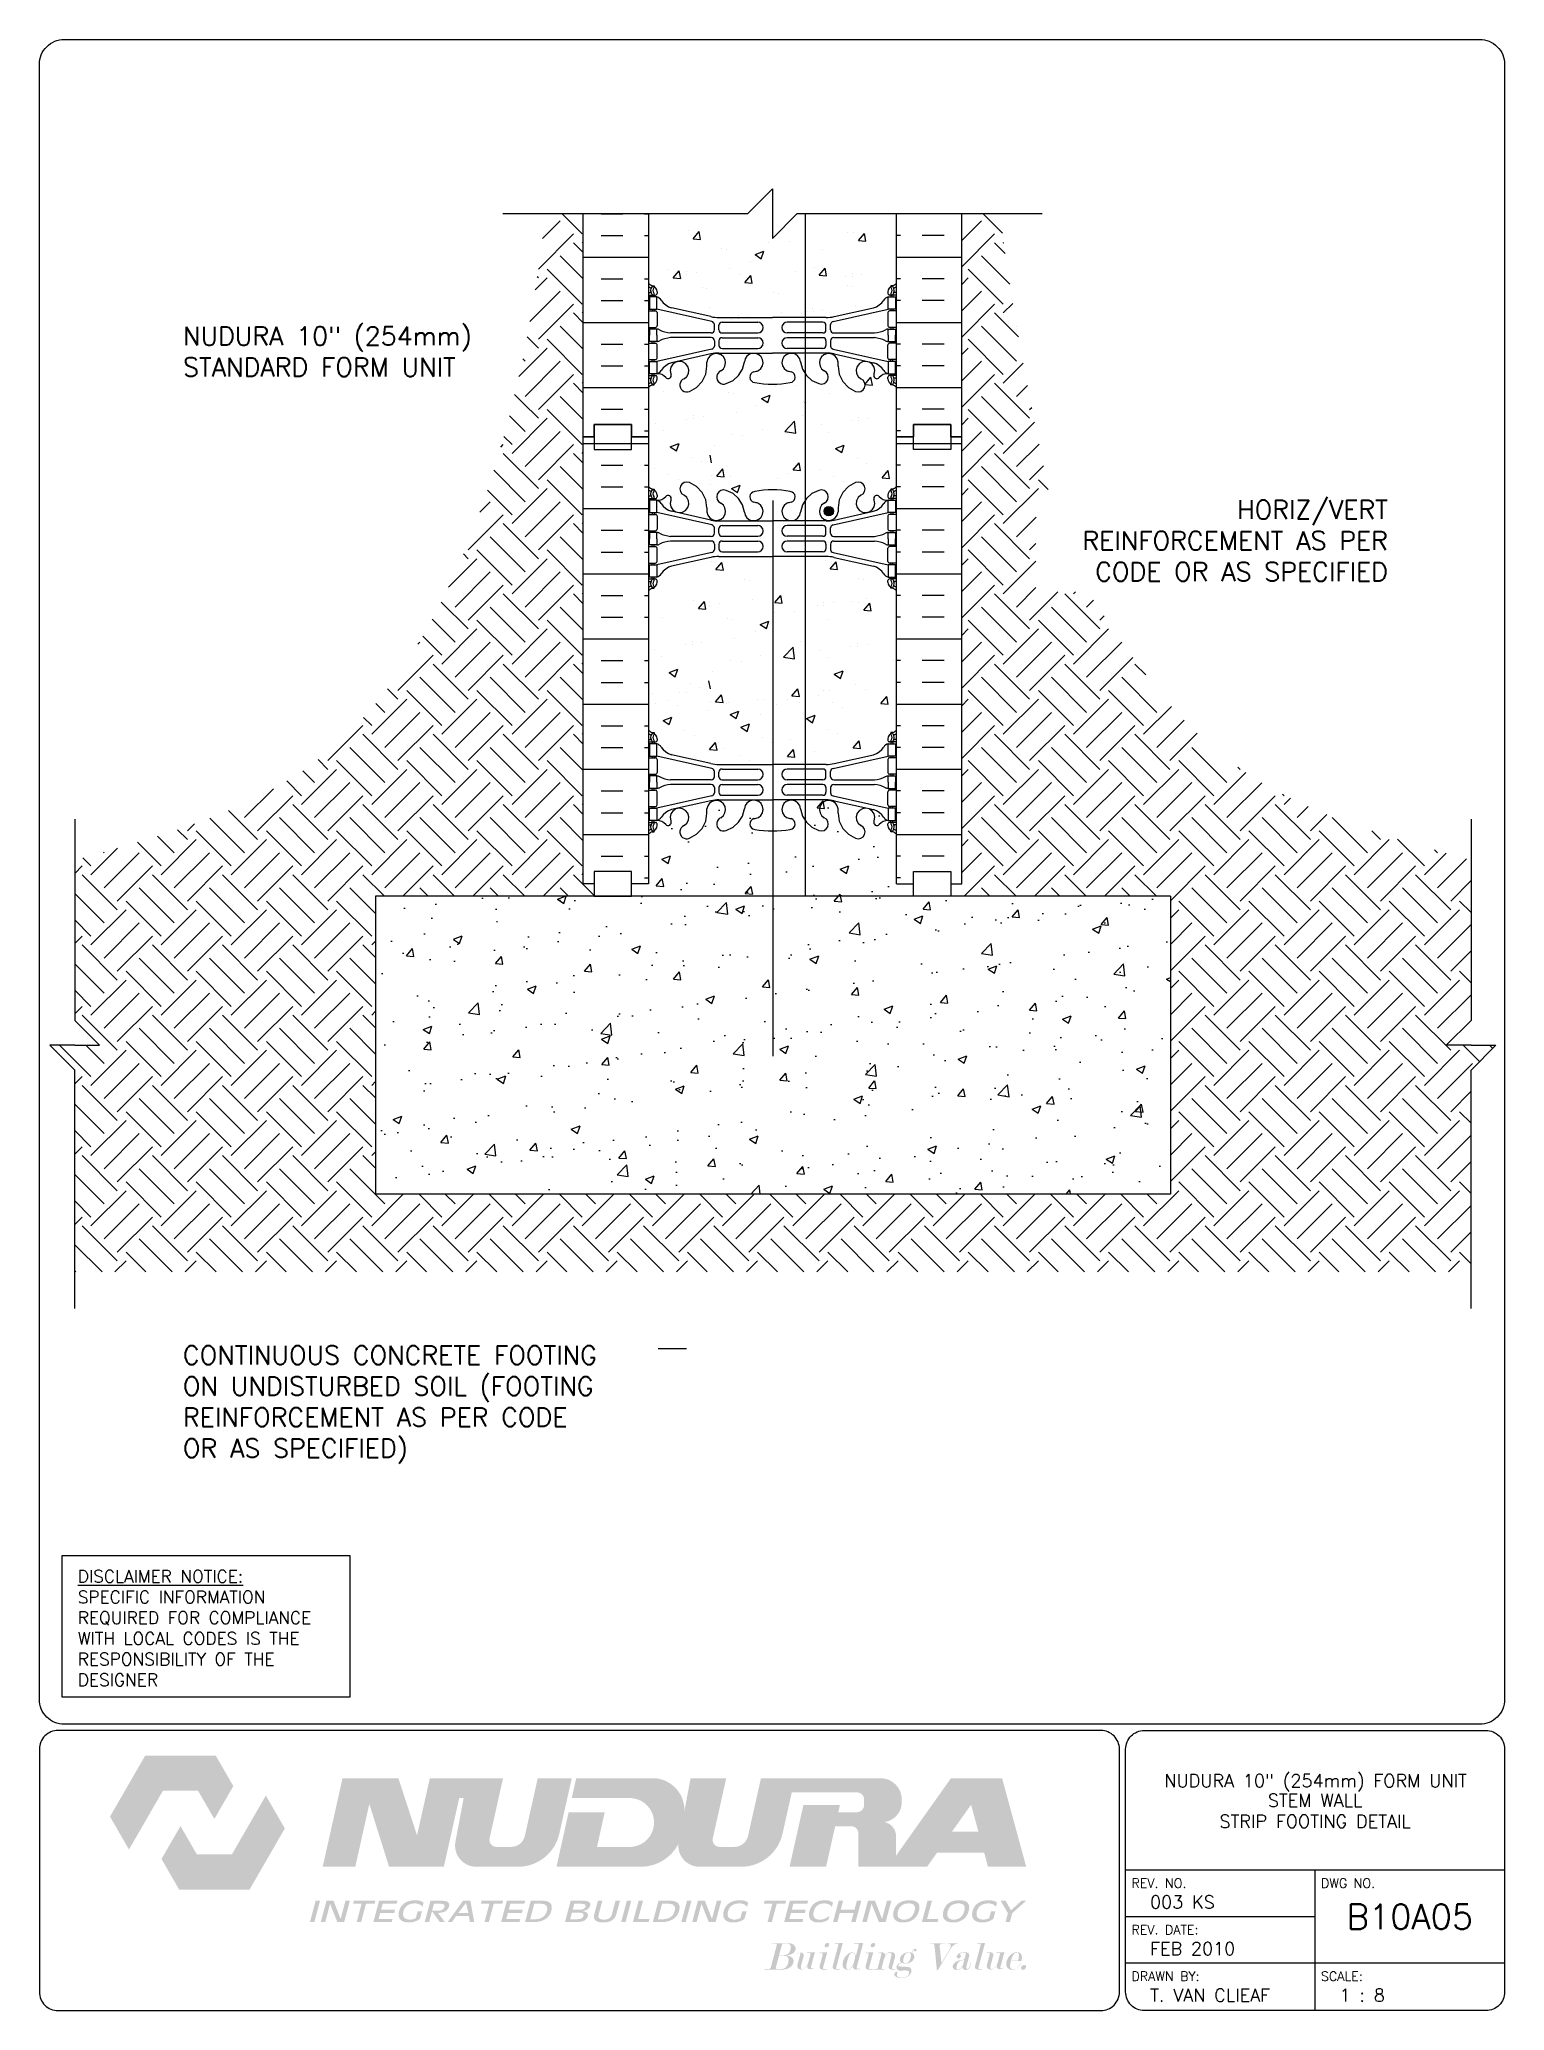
# Paper-space layout 'B10A05' of a CAD drawing. Header units: inches. Extents: x 0.42 to 7.8, y 0.49 to 10.41.
# The model-space entities are those that its viewports show. They can reach past a viewport. Long polylines and large blocks are cut down to what shows.
import ezdxf
from ezdxf.enums import TextEntityAlignment as Align

# ---------------------------------------------------------------- set-up
doc = ezdxf.new("R2010")
doc.units = ezdxf.units.IN
doc.header["$LTSCALE"] = 0.5
doc.header["$MEASUREMENT"] = 0
doc.linetypes.add('DASHED2', pattern=[0.375, 0.25, -0.125])
for name, color, linetype in [('HATCH', 12, 'Continuous'), ('line25', 2, 'Continuous'), ('LINE3', 3, 'Continuous'), ('LINE50', 5, 'Continuous'), ('LINE9', 9, 'Continuous'), ('LOGO', 7, 'Continuous'), ('TBK_LINE65', 3, 'Continuous'), ('TBK_TEXT', 4, 'Continuous'), ('TEXT', 4, 'Continuous'), ('Web_Edge', 9, 'Continuous')]:
    doc.layers.add(name, color=color, linetype=linetype)
doc.styles.add('ROMANS', font='romans')
doc.styles.get("Standard").update_dxf_attribs({"font": 'romans.shx'})

psp = doc.layouts.new('B10A05')

# ---------------------------------------------------------------- texts
at = {"layer": 'TBK_TEXT', "color": 7, "style": 'ROMANS'}
for s, p in [('REV. NO.', (5.9215, 1.107)), ('DWG NO.', (6.876, 1.107)), ('REV. DATE:', (5.9215, 0.8726)), ('DRAWN BY:', (5.9215, 0.6382)), ('SCALE:', (6.876, 0.6382))]:
    psp.add_text(s, height=0.04688, dxfattribs=at).set_placement(p)
at = {"layer": 'TEXT', "insert": (0.6134, 2.7065), "char_height": 0.0625, "width": 1.41371, "attachment_point": 1, "style": 'ROMANS'}
psp.add_mtext('{\\Fromans.shx|c1;\\LDISCLAIMER NOTICE:\\l\\PSPECIFIC INFORMATION REQUIRED FOR COMPLIANCE WITH LOCAL CODES IS THE RESPONSIBILITY OF THE DESIGNER}', dxfattribs=at)

msp = doc.modelspace()

# ---------------------------------------------------------------- texts
at = {"layer": 'TEXT', "char_height": 0.75, "width": 18.6698, "attachment_point": 4}
for s, insert in [('NUDURA 10" (254mm)\\PSTANDARD FORM UNIT', (62.046, 251.24)), ('CONTINUOUS CONCRETE FOOTING ON UNDISTURBED SOIL (FOOTING REINFORCEMENT AS PER CODE OR AS SPECIFIED)', (62.045, 208.813))]:
    msp.add_mtext(s, dxfattribs=dict(at, insert=insert))
at = {"layer": 'TEXT', "insert": (110.606, 243.621), "char_height": 0.75, "width": 15.04048, "attachment_point": 6, "style": 'ROMANS'}
msp.add_mtext('HORIZ/VERT REINFORCEMENT AS PER CODE OR AS SPECIFIED', dxfattribs=at)

# ---------------------------------------------------------------- blocks, each defined once
blk = doc.blocks.new('TITLEBLOCK-Tag')
at = {"style": 'ROMANS'}
for tag, height, p in [('TITLE_LINE_1', 0.065, (0.927, -0.1328)), ('TITLE_LINE_2', 0.065, (0.9294, -0.2258)), ('CENTRE-LINE-3', 0.065, (0.927, -0.3246)), ('TITLE_LINE_4', 0.065, (0.927, -0.4299)), ('TITLE_LINE_5', 0.065, (0.927, -0.526)), ('DWG', 0.125, (1.4043, -0.9102))]:
    blk.add_attdef(tag, text='', height=height, dxfattribs=at).set_placement(p, align=Align.MIDDLE_CENTER)
for tag, p in [('LATEST_REVISION', (0.0954, -0.8366)), ('REVISION_DATE', (0.0954, -1.071)), ('DRAWN_BY', (0.0954, -1.3053)), ('SCALE', (1.0499, -1.3053))]:
    blk.add_attdef(tag, text='', height=0.065, dxfattribs=at).set_placement(p, align=Align.MIDDLE_LEFT)

# ---------------------------------------------------------------- hatches: boundary and pattern name
at = {"layer": 'HATCH'}
h = msp.add_hatch(dxfattribs=at)
h.set_pattern_fill('EARTH', color=256, scale=8, angle=45, style=0)
edge = h.paths.add_edge_path()
edge.add_line((78.181, 256.797), (76.67, 256.797))
edge.add_spline(control_points=[(76.67, 256.797), (76.59, 256.172), (76.262, 253.608), (75.806, 251.091), (75.339, 249.193)], knot_values=[27.065851, 27.065851, 27.065851, 27.065851, 28.953927, 34.814196, 34.814196, 34.814196, 34.814196], degree=3, periodic=0)
edge.add_line((75.339, 249.193), (78.181, 249.193))
edge.add_line((78.181, 249.193), (78.181, 256.797))
h = msp.add_hatch(dxfattribs=at)
h.set_pattern_fill('INSUL', color=256, scale=7, style=0)
h.set_pattern_definition([(0, (-2845.356, -149.2127), (0, 2.625), []), (0, (-2845.356, -148.3377), (0, 2.625), [0.875, -0.875]), (0, (-2845.356, -147.4627), (0, 2.625), [0.875, -0.875])])
h.paths.add_polyline_path([(80.806, 256.797), (78.181, 256.797), (78.181, 247.797), (78.618, 247.797), (78.618, 248.297), (80.118, 248.297), (80.118, 247.797), (80.806, 247.797)])
h = msp.add_hatch(dxfattribs=at)
h.set_pattern_fill('EARTH', color=256, scale=8, angle=45, style=0)
edge = h.paths.add_edge_path()
edge.add_spline(control_points=[(113.96, 230.758), (110.441, 231.725), (103.682, 233.583), (99.854, 239.532), (98.534, 241.558)], knot_values=[0, 0, 0, 0, 10.554945, 20.270032, 20.270032, 20.270032, 20.270032], degree=3, periodic=0)
edge.add_line((98.534, 241.558), (96.417, 241.556))
edge.add_line((96.417, 241.556), (96.434, 245.518))
edge.add_line((96.434, 245.518), (96.951, 245.518))
edge.add_spline(control_points=[(96.951, 245.518), (96.136, 249.525), (95.486, 252.807), (95.055, 256.172), (94.975, 256.797)], knot_values=[24.646784, 24.646784, 24.646784, 24.646784, 32.92612, 34.814196, 34.814196, 34.814196, 34.814196], degree=3, periodic=0)
edge.add_line((94.975, 256.797), (93.431, 256.797))
edge.add_line((93.431, 256.797), (93.431, 247.797))
edge.add_line((93.431, 247.797), (93.431, 229.797))
edge.add_line((93.431, 229.797), (92.993, 229.797))
edge.add_line((92.993, 229.797), (92.993, 229.297))
edge.add_line((92.993, 229.297), (101.84, 229.297))
edge.add_line((101.84, 229.297), (101.84, 217.297))
edge.add_line((101.84, 217.297), (85.387, 217.297))
edge.add_line((85.387, 217.297), (83.851, 214.163))
edge.add_line((83.851, 214.163), (113.96, 214.163))
edge.add_line((113.96, 214.163), (113.96, 222.297))
edge.add_line((113.96, 222.297), (114.96, 223.297))
edge.add_line((114.96, 223.297), (113.96, 223.297))
edge.add_line((113.96, 223.297), (112.96, 223.297))
edge.add_line((112.96, 223.297), (113.96, 224.297))
edge.add_line((113.96, 224.297), (113.96, 230.758))
h = msp.add_hatch(dxfattribs=at)
h.set_pattern_fill('INSUL', color=256, scale=7, style=0)
h.set_pattern_definition([(180, (3016.9672, -149.2127), (0, 2.625), []), (180, (3016.9672, -148.3377), (0, 2.625), [0.875, -0.875]), (180, (3016.9672, -147.4627), (0, 2.625), [0.875, -0.875])])
h.paths.add_polyline_path([(93.431, 256.797), (90.806, 256.797), (90.806, 247.797), (91.493, 247.797), (91.493, 248.297), (92.993, 248.297), (92.993, 247.797), (93.431, 247.797)])
h = msp.add_hatch(dxfattribs=at)
h.set_pattern_fill('EARTH', color=256, scale=8, angle=45, style=0)
edge = h.paths.add_edge_path()
edge.add_line((69.806, 229.297), (78.618, 229.297))
edge.add_line((78.618, 229.297), (78.618, 229.797))
edge.add_line((78.618, 229.797), (78.181, 229.797))
edge.add_line((78.181, 229.797), (78.181, 247.797))
edge.add_line((78.181, 247.797), (78.181, 249.193))
edge.add_line((78.181, 249.193), (75.339, 249.193))
edge.add_spline(control_points=[(75.339, 249.193), (75.068, 248.09), (73.551, 242.75), (69.094, 233.893), (61.205, 231.725), (57.686, 230.758)], knot_values=[0, 0, 0, 0, 3.405645, 16.510906, 27.065851, 27.065851, 27.065851, 27.065851], degree=3, periodic=0)
edge.add_line((57.686, 230.758), (57.686, 224.297))
edge.add_line((57.686, 224.297), (58.686, 223.297))
edge.add_line((58.686, 223.297), (57.686, 223.297))
edge.add_line((57.686, 223.297), (56.686, 223.297))
edge.add_line((56.686, 223.297), (57.686, 222.297))
edge.add_line((57.686, 222.297), (57.686, 214.163))
edge.add_line((57.686, 214.163), (83.851, 214.163))
edge.add_line((83.851, 214.163), (85.387, 217.297))
edge.add_line((85.387, 217.297), (69.806, 217.297))
edge.add_line((69.806, 217.297), (69.806, 229.297))
h = msp.add_hatch(dxfattribs=at)
h.set_pattern_fill('INSUL', color=256, scale=7, style=0)
h.set_pattern_definition([(0, (-2845.356, -167.2127), (0, 2.625), []), (0, (-2845.356, -166.3377), (0, 2.625), [0.875, -0.875]), (0, (-2845.356, -165.4627), (0, 2.625), [0.875, -0.875])])
h.paths.add_polyline_path([(78.181, 229.797), (78.618, 229.797), (78.618, 230.297), (80.118, 230.297), (80.118, 229.797), (80.806, 229.797), (80.806, 247.797), (80.118, 247.797), (80.118, 248.297), (78.618, 248.297), (78.618, 247.797), (78.181, 247.797)])
h = msp.add_hatch(dxfattribs=at)
h.set_pattern_fill('INSUL', color=256, scale=7, style=0)
h.set_pattern_definition([(180, (3016.9672, -167.2127), (0, 2.625), []), (180, (3016.9672, -166.3377), (0, 2.625), [0.875, -0.875]), (180, (3016.9672, -165.4627), (0, 2.625), [0.875, -0.875])])
h.paths.add_polyline_path([(93.431, 229.797), (92.993, 229.797), (92.993, 230.297), (91.493, 230.297), (91.493, 229.797), (90.806, 229.797), (90.806, 247.797), (91.493, 247.797), (91.493, 248.297), (92.993, 248.297), (92.993, 247.797), (93.431, 247.797)])
h = msp.add_hatch(dxfattribs=at)
h.set_pattern_fill('AR-CONC', color=256, scale=0.5, style=0)
h.paths.add_polyline_path([(85.823, 231.927, -0.001137), (85.806, 231.927, -0.047544), (85.092, 231.992, -0.843243), (85.057, 232.424, 0.055617), (85.237, 232.47, 1.661382), (84.676, 232.823, -0.30095), (83.939, 231.95, -1), (83.726, 232.462, 1.661382), (83.165, 232.814), (83.165, 232.649, -0.311223), (82.456, 231.633, -1), (82.243, 232.144, 2.155404), (81.704, 232.339), (81.716, 232.317, -0.8344), (81.504, 232.192, -0.000004), (81.504, 232.192, 0.23174), (81.147, 232.343), (81.042, 232.343), (81.042, 232.273), (81.089, 232.273, -0.414214), (81.152, 232.21), (81.152, 232.143, -0.249069), (81.042, 231.936), (81.042, 231.894), (80.952, 231.894, 0.088416), (80.806, 231.797), (80.806, 229.797), (80.118, 229.797), (80.118, 229.297), (85.823, 229.297)])
h = msp.add_hatch(dxfattribs=at)
h.set_pattern_fill('AR-CONC', color=256, scale=0.5, style=0)
h.paths.add_polyline_path([(90.806, 231.797, 0.08841), (90.66, 231.894), (90.57, 231.894), (90.57, 231.936, -0.249069), (90.46, 232.143), (90.46, 232.21, -0.414214), (90.522, 232.273), (90.57, 232.273), (90.57, 232.343), (90.465, 232.343, -0.155529), (90.289, 232.477, 0.180914), (89.871, 232.788), (88.29, 233.141, 0.054974), (87.964, 233.177), (87.125, 233.177), (87.125, 232.337, 0.166475), (87.672, 231.95, 1.000702), (87.885, 232.462, -0.000351), (87.885, 232.462, -1.661382), (88.446, 232.814), (88.446, 232.649, 0.311223), (89.155, 231.633, 0.999639), (89.369, 232.144, -0.999639), (89.155, 231.633, -0.311223), (88.446, 232.649), (88.446, 232.814, 1.661382), (87.885, 232.462, -1), (87.672, 231.95, -0.30095), (86.936, 232.823, 1.661382), (86.374, 232.47, 0.055617), (86.554, 232.424, -0.843243), (86.519, 231.992, -0.046405), (85.823, 231.927), (85.823, 229.297), (91.493, 229.297), (91.493, 229.797), (90.806, 229.797)])
h = msp.add_hatch(dxfattribs=at)
h.set_pattern_fill('AR-CONC', color=256, scale=0.5, style=0)
h.paths.add_polyline_path([(69.806, 229.297), (69.806, 217.297), (101.84, 217.297), (101.84, 229.297)])
at = {"layer": 'LINE3'}
msp.add_hatch(color=256, dxfattribs=at).paths.add_polyline_path([(88.26, 244.807, 1), (87.885, 244.807, 1)])

# ---------------------------------------------------------------- linework, layer by layer
at = {"layer": 'HATCH'}
for p, q in [((82.413, 256.11), (82.413, 256.11)), ((82.608, 255.783), (82.849, 256.07)), ((82.608, 255.783), (82.907, 255.757)), ((82.907, 255.757), (82.849, 256.07)), ((88.82, 256.051), (88.82, 256.051)), ((89.075, 256.04), (89.075, 256.04)), ((89.27, 255.713), (89.511, 256)), ((89.27, 255.713), (89.569, 255.686)), ((89.569, 255.686), (89.512, 256)), ((83.768, 255.386), (83.768, 255.386)), ((83.952, 255.345), (83.952, 255.345)), ((85.102, 255.145), (85.452, 255.279)), ((85.102, 255.145), (85.351, 254.977)), ((85.351, 254.977), (85.452, 255.279)), ((85.662, 255.635), (85.662, 255.635)), ((86.478, 255.665), (86.478, 255.665)), ((87.824, 255.352), (87.824, 255.352)), ((81.611, 254.533), (81.611, 254.533)), ((81.806, 254.205), (82.048, 254.492)), ((81.806, 254.205), (82.105, 254.179)), ((82.106, 254.179), (82.048, 254.492)), ((82.094, 254.313), (82.094, 254.313)), ((82.352, 254.446), (82.352, 254.446)), ((82.36, 254.325), (82.36, 254.325)), ((82.749, 254.419), (82.749, 254.419)), ((84.073, 254.575), (84.073, 254.575)), ((84.491, 254.342), (84.491, 254.342)), ((84.687, 254.015), (84.928, 254.302)), ((84.908, 254.852), (84.908, 254.852)), ((84.986, 253.989), (84.928, 254.302)), ((86.742, 254.462), (86.742, 254.462)), ((87.493, 254.638), (87.493, 254.638)), ((87.688, 254.31), (87.929, 254.597)), ((87.688, 254.31), (87.987, 254.284)), ((87.987, 254.284), (87.929, 254.597)), ((88.756, 254.243), (88.756, 254.243)), ((89.014, 254.376), (89.014, 254.376)), ((89.022, 254.255), (89.022, 254.255)), ((89.411, 254.349), (89.411, 254.349)), ((82.967, 253.808), (82.967, 253.808)), ((83.151, 253.768), (83.151, 253.768)), ((84.687, 254.015), (84.985, 253.989)), ((85.847, 253.618), (85.847, 253.618)), ((86.031, 253.577), (86.031, 253.577)), ((88.848, 253.913), (88.848, 253.913)), ((89.032, 253.873), (89.032, 253.873)), ((83.271, 252.997), (83.271, 252.997)), ((84.172, 252.545), (84.172, 252.545)), ((84.43, 252.678), (84.43, 252.678)), ((84.438, 252.557), (84.438, 252.557)), ((84.828, 252.651), (84.828, 252.651)), ((86.152, 252.807), (86.152, 252.807)), ((87.174, 252.841), (87.174, 252.841)), ((87.432, 252.973), (87.432, 252.973)), ((87.44, 252.852), (87.44, 252.852)), ((87.829, 252.947), (87.829, 252.947)), ((89.153, 253.102), (89.153, 253.102)), ((89.533, 249.916), (89.774, 250.204)), ((89.832, 249.89), (89.775, 250.203)), ((81.425, 249.626), (81.425, 249.626)), ((84.031, 249.589), (84.031, 249.589)), ((84.215, 249.549), (84.215, 249.549)), ((85.365, 249.348), (85.715, 249.483)), ((85.365, 249.348), (85.614, 249.181)), ((85.614, 249.181), (85.715, 249.483)), ((85.925, 249.839), (85.925, 249.839)), ((86.741, 249.869), (86.741, 249.869)), ((88.087, 249.556), (88.087, 249.556)), ((89.533, 249.916), (89.832, 249.89)), ((82.615, 248.65), (82.615, 248.65)), ((82.623, 248.528), (82.623, 248.528)), ((83.012, 248.623), (83.012, 248.623)), ((84.336, 248.778), (84.336, 248.778)), ((85.171, 249.056), (85.171, 249.056)), ((87.005, 248.666), (87.005, 248.666)), ((89.277, 248.58), (89.277, 248.58)), ((89.674, 248.553), (89.674, 248.553)), ((81.105, 248.352), (81.105, 248.352)), ((81.397, 248.064), (81.397, 248.064)), ((82.357, 248.517), (82.357, 248.517)), ((84.154, 247.885), (84.154, 247.885)), ((84.61, 247.867), (84.61, 247.867)), ((85.39, 248.107), (85.39, 248.107)), ((86.304, 248.025), (86.693, 248.431)), ((86.304, 248.025), (86.748, 247.956)), ((86.369, 247.958), (86.369, 247.958)), ((86.68, 248.205), (86.68, 248.205)), ((86.749, 247.956), (86.693, 248.431)), ((87.767, 248.282), (87.767, 248.282)), ((88.059, 247.994), (88.059, 247.994)), ((89.019, 248.447), (89.019, 248.447)), ((89.285, 248.458), (89.285, 248.458)), ((81.687, 247.405), (82.037, 247.54)), ((81.687, 247.405), (81.936, 247.238)), ((81.936, 247.238), (82.038, 247.54)), ((82.554, 246.985), (82.554, 246.985)), ((83.354, 246.757), (83.296, 247.07)), ((83.453, 247.457), (83.453, 247.457)), ((88.349, 247.335), (88.7, 247.47)), ((88.349, 247.335), (88.598, 247.168)), ((88.598, 247.168), (88.7, 247.47)), ((81.042, 246.545), (81.042, 246.545)), ((81.617, 246.278), (81.617, 246.278)), ((82.935, 246.794), (82.935, 246.794)), ((83.341, 246.237), (83.341, 246.237)), ((83.565, 246.225), (83.806, 246.513)), ((83.565, 246.225), (83.864, 246.199)), ((83.864, 246.199), (83.806, 246.513)), ((84.094, 246.22), (84.094, 246.22)), ((86.452, 246.31), (86.452, 246.31)), ((86.619, 246.54), (86.619, 246.54)), ((86.641, 246.469), (86.882, 246.756)), ((86.641, 246.469), (86.94, 246.443)), ((86.94, 246.443), (86.882, 246.756)), ((87.704, 246.475), (87.704, 246.475)), ((88.279, 246.208), (88.279, 246.208)), ((89.216, 246.915), (89.216, 246.915)), ((89.597, 246.724), (89.597, 246.724)), ((90.227, 246.155), (90.468, 246.443)), ((90.227, 246.155), (90.526, 246.129)), ((90.526, 246.129), (90.468, 246.443)), ((82.017, 246.081), (82.017, 246.081)), ((83.294, 245.894), (83.294, 245.894)), ((84.148, 245.723), (84.498, 245.857)), ((84.148, 245.723), (84.397, 245.555)), ((84.397, 245.555), (84.499, 245.857)), ((85.363, 245.708), (85.363, 245.708)), ((86.01, 246.124), (86.01, 246.124)), ((88.68, 246.011), (88.68, 246.011)), ((89.155, 245.251), (89.155, 245.251)), ((83.33, 242.785), (83.33, 242.785)), ((83.526, 242.457), (83.767, 242.744)), ((83.526, 242.457), (83.825, 242.431)), ((83.825, 242.431), (83.767, 242.744)), ((87.929, 242.815), (87.929, 242.815)), ((88.125, 242.487), (88.366, 242.774)), ((88.125, 242.487), (88.423, 242.461)), ((88.424, 242.461), (88.366, 242.774)), ((84.686, 242.06), (84.686, 242.06)), ((84.87, 242.019), (84.87, 242.019)), ((85.895, 241.132), (86.136, 241.419)), ((86.194, 241.106), (86.136, 241.419)), ((89.285, 242.09), (89.285, 242.09)), ((89.469, 242.05), (89.469, 242.05)), ((82.624, 241.216), (82.624, 241.216)), ((82.819, 240.888), (83.06, 241.176)), ((82.819, 240.888), (83.118, 240.862)), ((83.012, 240.988), (83.012, 240.988)), ((83.118, 240.862), (83.061, 241.176)), ((83.27, 241.12), (83.27, 241.12)), ((83.278, 240.999), (83.278, 240.999)), ((83.667, 241.093), (83.667, 241.093)), ((84.991, 241.249), (84.991, 241.249)), ((85.873, 240.741), (85.873, 240.741)), ((85.895, 241.132), (86.194, 241.106)), ((86.689, 240.771), (86.689, 240.771)), ((87.61, 241.018), (87.61, 241.018)), ((87.868, 241.15), (87.868, 241.15)), ((87.877, 241.029), (87.877, 241.029)), ((88.266, 241.124), (88.266, 241.124)), ((89.031, 241.156), (89.031, 241.156)), ((89.286, 241.146), (89.286, 241.146)), ((89.482, 240.818), (89.723, 241.105)), ((89.482, 240.818), (89.78, 240.792)), ((89.59, 241.279), (89.59, 241.279)), ((89.781, 240.792), (89.723, 241.105)), ((81.373, 240.528), (81.373, 240.528)), ((83.98, 240.491), (83.98, 240.491)), ((84.163, 240.451), (84.163, 240.451)), ((85.119, 239.958), (85.119, 239.958)), ((85.313, 240.25), (85.663, 240.385)), ((85.313, 240.25), (85.562, 240.083)), ((85.562, 240.083), (85.663, 240.385)), ((88.035, 240.458), (88.035, 240.458)), ((81.053, 239.254), (81.053, 239.254)), ((82.305, 239.419), (82.305, 239.419)), ((82.563, 239.552), (82.563, 239.552)), ((82.571, 239.43), (82.571, 239.43)), ((82.96, 239.525), (82.96, 239.525)), ((84.284, 239.68), (84.284, 239.68)), ((85.339, 239.009), (85.339, 239.009)), ((86.252, 238.927), (86.641, 239.333)), ((86.628, 239.107), (86.628, 239.107)), ((86.697, 238.858), (86.642, 239.333)), ((86.953, 239.568), (86.953, 239.568)), ((87.716, 239.184), (87.716, 239.184)), ((88.967, 239.349), (88.967, 239.349)), ((89.225, 239.482), (89.225, 239.482)), ((89.233, 239.36), (89.233, 239.36)), ((89.623, 239.455), (89.623, 239.455)), ((81.346, 238.966), (81.346, 238.966)), ((81.635, 238.307), (81.986, 238.442)), ((81.635, 238.307), (81.884, 238.14)), ((81.884, 238.14), (81.986, 238.442)), ((83.402, 238.359), (83.402, 238.359)), ((84.103, 238.787), (84.103, 238.787)), ((84.558, 238.768), (84.558, 238.768)), ((86.252, 238.927), (86.697, 238.858)), ((86.318, 238.86), (86.318, 238.86)), ((88.008, 238.896), (88.008, 238.896)), ((88.298, 238.237), (88.648, 238.372)), ((88.298, 238.237), (88.546, 238.07)), ((88.547, 238.069), (88.648, 238.372)), ((90.677, 238.783), (90.677, 238.783)), ((80.99, 237.447), (80.99, 237.447)), ((82.065, 237.495), (82.065, 237.495)), ((82.331, 237.506), (82.331, 237.506)), ((82.502, 237.887), (82.502, 237.887)), ((82.883, 237.696), (82.883, 237.696)), ((83.302, 237.659), (83.244, 237.972)), ((83.513, 237.127), (83.754, 237.415)), ((83.812, 237.101), (83.754, 237.415)), ((86.567, 237.442), (86.567, 237.442)), ((86.589, 237.371), (86.83, 237.658)), ((86.888, 237.345), (86.83, 237.658)), ((87.845, 237.566), (87.845, 237.566)), ((88.111, 237.577), (88.111, 237.577)), ((89.164, 237.817), (89.164, 237.817)), ((89.546, 237.626), (89.546, 237.626)), ((80.814, 237.33), (80.814, 237.33)), ((81.106, 237.042), (81.106, 237.042)), ((81.565, 237.18), (81.565, 237.18)), ((81.966, 236.983), (81.966, 236.983)), ((83.243, 236.796), (83.243, 236.796)), ((83.29, 237.139), (83.29, 237.139)), ((83.513, 237.127), (83.812, 237.101)), ((83.951, 237.055), (83.951, 237.055)), ((84.042, 237.122), (84.042, 237.122)), ((84.097, 236.625), (84.447, 236.759)), ((84.097, 236.625), (84.345, 236.457)), ((84.243, 236.767), (84.243, 236.767)), ((84.345, 236.457), (84.447, 236.759)), ((85.202, 237.22), (85.202, 237.22)), ((85.468, 237.231), (85.468, 237.231)), ((85.959, 237.026), (85.959, 237.026)), ((86.4, 237.212), (86.4, 237.212)), ((86.589, 237.371), (86.888, 237.345)), ((86.593, 237.401), (86.593, 237.401)), ((86.885, 237.113), (86.885, 237.113)), ((87.652, 237.377), (87.652, 237.377)), ((88.227, 237.11), (88.227, 237.11)), ((88.628, 236.913), (88.628, 236.913)), ((90.175, 237.057), (90.416, 237.345)), ((90.175, 237.057), (90.474, 237.031)), ((90.474, 237.031), (90.417, 237.345)), ((81.396, 236.383), (81.746, 236.518)), ((81.396, 236.383), (81.644, 236.216)), ((81.644, 236.216), (81.746, 236.518)), ((82.262, 235.963), (82.262, 235.963)), ((84.533, 236.108), (84.883, 236.242)), ((84.533, 236.108), (84.781, 235.94)), ((84.781, 235.94), (84.883, 236.242)), ((85.311, 236.61), (85.311, 236.61)), ((87.175, 236.454), (87.525, 236.589)), ((87.175, 236.454), (87.424, 236.286)), ((87.424, 236.286), (87.525, 236.589)), ((88.042, 236.034), (88.042, 236.034)), ((88.423, 235.843), (88.423, 235.843)), ((80.75, 235.523), (80.75, 235.523)), ((81.325, 235.256), (81.325, 235.256)), ((81.726, 235.059), (81.726, 235.059)), ((82.644, 235.772), (82.644, 235.772)), ((83.273, 235.203), (83.514, 235.491)), ((83.273, 235.203), (83.572, 235.177)), ((83.572, 235.177), (83.514, 235.491)), ((83.887, 235.248), (83.887, 235.248)), ((85.399, 235.688), (85.399, 235.688)), ((85.781, 235.497), (85.781, 235.497)), ((86.41, 234.928), (86.651, 235.215)), ((86.529, 235.594), (86.529, 235.594)), ((86.709, 234.902), (86.651, 235.215)), ((87.104, 235.327), (87.104, 235.327)), ((87.505, 235.13), (87.505, 235.13)), ((89.053, 235.274), (89.294, 235.561)), ((89.053, 235.274), (89.351, 235.248)), ((89.352, 235.248), (89.294, 235.561)), ((84.462, 234.981), (84.462, 234.981)), ((84.863, 234.784), (84.863, 234.784)), ((86.41, 234.928), (86.709, 234.902))]:
    msp.add_line(p, q, dxfattribs=at)
at = {"layer": 'line25'}
for p, q in [((80.806, 256.797), (80.806, 247.797)), ((90.806, 247.797), (90.806, 256.797)), ((80.806, 247.797), (80.806, 229.797)), ((90.806, 229.797), (90.806, 247.797))]:
    msp.add_line(p, q, dxfattribs=at)
at = {"layer": 'LINE3'}
for p, q in [((87.125, 256.772), (87.125, 229.297)), ((85.823, 245.241), (85.823, 222.856))]:
    msp.add_line(p, q, dxfattribs=at)
msp.add_circle((88.072, 244.807), 0.188, dxfattribs=at)
at = {"layer": 'LINE50'}
for p, q in [((78.181, 247.797), (78.181, 256.797)), ((93.431, 247.797), (93.431, 256.797)), ((78.181, 229.797), (78.181, 247.797)), ((93.431, 229.797), (93.431, 247.797)), ((101.84, 229.297), (69.806, 229.297)), ((69.806, 229.297), (69.806, 217.297)), ((101.84, 229.297), (101.84, 217.297)), ((101.84, 217.297), (69.806, 217.297))]:
    msp.add_line(p, q, dxfattribs=at)
for points in [[(80.806, 247.797), (80.118, 247.797), (80.118, 248.297), (78.618, 248.297), (78.618, 247.797), (78.181, 247.797)], [(78.181, 247.797), (78.618, 247.797), (78.618, 248.297), (80.118, 248.297), (80.118, 247.797), (80.806, 247.797)], [(90.806, 247.797), (91.493, 247.797), (91.493, 248.297), (92.993, 248.297), (92.993, 247.797), (93.431, 247.797)], [(93.431, 247.797), (92.993, 247.797), (92.993, 248.297), (91.493, 248.297), (91.493, 247.797), (90.806, 247.797)], [(80.806, 229.797), (80.118, 229.797), (80.118, 230.297), (78.618, 230.297), (78.618, 229.797), (78.181, 229.797)], [(90.806, 229.797), (91.493, 229.797), (91.493, 230.297), (92.993, 230.297), (92.993, 229.797), (93.431, 229.797)]]:
    msp.add_lwpolyline(points, dxfattribs=at)
at = {"layer": 'LINE9'}
for p, q in [((57.686, 232.402), (57.686, 224.297)), ((113.96, 232.402), (113.96, 224.297)), ((58.686, 223.297), (57.686, 224.297)), ((112.96, 223.297), (113.96, 224.297)), ((56.686, 223.297), (57.686, 222.297)), ((57.686, 223.297), (56.686, 223.297)), ((57.686, 223.297), (58.686, 223.297)), ((113.96, 223.297), (112.96, 223.297)), ((114.96, 223.297), (113.96, 222.297)), ((113.96, 223.297), (114.96, 223.297)), ((57.686, 212.692), (57.686, 222.297)), ((113.96, 212.692), (113.96, 222.297))]:
    msp.add_line(p, q, dxfattribs=at)
msp.add_lwpolyline([(74.941, 256.797), (84.806, 256.797), (85.806, 257.797), (85.806, 255.797), (86.806, 256.797), (96.67, 256.797)], dxfattribs=at)
at = {"layer": 'LINE9', "linetype": 'DASHED2', "ltscale": 0.15}
for points in [[(78.618, 247.797), (78.618, 247.797), (78.618, 247.297), (80.118, 247.297), (80.118, 247.797), (80.118, 247.797)], [(78.618, 247.797), (78.618, 247.797), (78.618, 247.297), (80.118, 247.297), (80.118, 247.797), (80.118, 247.797)], [(92.993, 247.797), (92.993, 247.797), (92.993, 247.297), (91.493, 247.297), (91.493, 247.797), (91.493, 247.797)], [(92.993, 247.797), (92.993, 247.797), (92.993, 247.297), (91.493, 247.297), (91.493, 247.797), (91.493, 247.797)], [(78.618, 229.797), (78.618, 229.797), (78.618, 229.297), (80.118, 229.297), (80.118, 229.797), (80.118, 229.797)], [(92.993, 229.797), (92.993, 229.797), (92.993, 229.297), (91.493, 229.297), (91.493, 229.797), (91.493, 229.797)]]:
    msp.add_lwpolyline(points, dxfattribs=at)
at = {"layer": 'TEXT'}
msp.add_line((81.192, 211.077), (82.34, 211.077), dxfattribs=at)
for points in [[(79.728, 251.611, 0, 0.36, 0), (78.648, 251.611, 0, 0, 0), (75.245, 251.611, 0, 0, 0)], [(87.127, 249.196, 0, 0.36, 0), (88.132, 248.792, 0, 0, 0), (98.446, 244.811, 0, 0, 0)], [(88.205, 244.811, 0, 0.36, 0), (89.285, 244.811, 0, 0, 0), (103.607, 244.811, 0, 0, 0)], [(86.424, 219.407, 0, 0.36, 0), (85.946, 218.438, 0, 0, 0), (82.34, 211.077, 0, 0, 0)]]:
    msp.add_lwpolyline(points, format="xyseb", dxfattribs=at)
at = {"layer": 'Web_Edge'}
for p, q in [((80.806, 253.613), (80.883, 253.613)), ((80.806, 253.513), (81.089, 253.513)), ((80.952, 253.892), (81.042, 253.892)), ((80.952, 253.513), (80.952, 253.443)), ((81.042, 253.892), (81.042, 253.85)), ((81.042, 253.513), (81.042, 253.443)), ((81.152, 253.643), (81.152, 253.575)), ((90.46, 253.643), (90.46, 253.575)), ((90.806, 253.513), (90.522, 253.513)), ((90.66, 253.892), (90.57, 253.892)), ((90.57, 253.892), (90.57, 253.85)), ((90.57, 253.513), (90.57, 253.443)), ((90.66, 253.513), (90.66, 253.443)), ((90.806, 253.613), (90.728, 253.613)), ((80.806, 252.873), (81.089, 252.873)), ((80.952, 252.943), (80.952, 252.873)), ((81.042, 252.943), (81.042, 252.873)), ((83.364, 252.446), (81.147, 252.943)), ((81.152, 252.81), (81.152, 252.275)), ((83.321, 252.645), (81.74, 252.998)), ((83.648, 252.609), (85.806, 252.609)), ((87.964, 252.609), (85.806, 252.609)), ((88.247, 252.446), (90.465, 252.943)), ((88.29, 252.645), (89.871, 252.998)), ((90.46, 252.81), (90.46, 252.275)), ((90.806, 252.873), (90.522, 252.873)), ((90.57, 252.943), (90.57, 252.873)), ((90.66, 252.943), (90.66, 252.873)), ((80.806, 252.213), (81.089, 252.213)), ((80.952, 252.213), (80.952, 252.143)), ((81.042, 252.213), (81.042, 252.143)), ((83.337, 251.987), (81.699, 251.987)), ((83.337, 251.799), (81.699, 251.799)), ((83.462, 252.112), (83.462, 252.324)), ((83.649, 252.113), (83.649, 252.297)), ((83.774, 252.422), (85.214, 252.422)), ((83.774, 251.988), (85.214, 251.988)), ((83.774, 251.798), (85.214, 251.798)), ((87.837, 252.422), (86.397, 252.422)), ((87.837, 251.988), (86.397, 251.988)), ((87.837, 251.798), (86.397, 251.798)), ((87.962, 252.113), (87.962, 252.297)), ((88.149, 252.112), (88.149, 252.324)), ((88.274, 251.987), (89.912, 251.987)), ((88.274, 251.799), (89.912, 251.799)), ((90.806, 252.213), (90.522, 252.213)), ((90.57, 252.213), (90.57, 252.143)), ((90.66, 252.213), (90.66, 252.143)), ((80.806, 251.573), (81.089, 251.573)), ((80.806, 250.913), (81.089, 250.913)), ((80.952, 251.573), (80.952, 251.643)), ((80.952, 250.843), (80.952, 250.913)), ((81.042, 251.573), (81.042, 251.643)), ((81.042, 250.843), (81.042, 250.913)), ((83.364, 251.34), (81.147, 250.843)), ((81.152, 250.975), (81.152, 251.51)), ((83.321, 251.141), (81.74, 250.788)), ((83.462, 251.674), (83.462, 251.462)), ((83.648, 251.177), (85.806, 251.177)), ((83.649, 251.673), (83.649, 251.489)), ((83.774, 251.364), (85.214, 251.364)), ((87.964, 251.177), (85.806, 251.177)), ((87.837, 251.364), (86.397, 251.364)), ((87.962, 251.673), (87.962, 251.489)), ((88.149, 251.674), (88.149, 251.462)), ((88.247, 251.34), (90.465, 250.843)), ((88.29, 251.141), (89.871, 250.788)), ((90.46, 250.975), (90.46, 251.51)), ((90.806, 251.573), (90.522, 251.573)), ((90.806, 250.913), (90.522, 250.913)), ((90.57, 251.573), (90.57, 251.643)), ((90.57, 250.843), (90.57, 250.913)), ((90.66, 251.573), (90.66, 251.643)), ((90.66, 250.843), (90.66, 250.913)), ((80.806, 250.273), (81.089, 250.273)), ((80.806, 250.173), (80.883, 250.173)), ((80.952, 250.273), (80.952, 250.343)), ((81.042, 250.273), (81.042, 250.343)), ((81.152, 250.143), (81.152, 250.21)), ((81.704, 250.339), (81.716, 250.317)), ((83.165, 250.649), (83.165, 250.814)), ((88.446, 250.649), (88.446, 250.814)), ((89.907, 250.339), (89.895, 250.317)), ((90.46, 250.143), (90.46, 250.21)), ((90.806, 250.273), (90.522, 250.273)), ((90.57, 250.273), (90.57, 250.343)), ((90.66, 250.273), (90.66, 250.343)), ((90.806, 250.173), (90.728, 250.173)), ((80.952, 249.894), (81.042, 249.894)), ((81.042, 249.894), (81.042, 249.936)), ((90.57, 249.894), (90.57, 249.936)), ((90.66, 249.894), (90.57, 249.894)), ((80.806, 245.421), (80.883, 245.421)), ((80.952, 245.699), (81.042, 245.699)), ((81.042, 245.699), (81.042, 245.658)), ((81.152, 245.451), (81.152, 245.383)), ((90.46, 245.451), (90.46, 245.383)), ((90.66, 245.699), (90.57, 245.699)), ((90.57, 245.699), (90.57, 245.658)), ((90.806, 245.421), (90.728, 245.421)), ((80.806, 245.321), (81.089, 245.321)), ((80.806, 244.681), (81.089, 244.681)), ((80.952, 245.321), (80.952, 245.251)), ((80.952, 244.751), (80.952, 244.681)), ((81.042, 245.321), (81.042, 245.251)), ((81.042, 244.751), (81.042, 244.681)), ((83.364, 244.254), (81.147, 244.751)), ((81.152, 244.618), (81.152, 244.083)), ((81.704, 245.255), (81.716, 245.276)), ((83.321, 244.452), (81.74, 244.805)), ((83.165, 244.944), (83.165, 244.779)), ((88.247, 244.254), (90.465, 244.751)), ((88.29, 244.452), (89.871, 244.805)), ((88.446, 244.944), (88.446, 244.779)), ((89.907, 245.255), (89.895, 245.276)), ((90.46, 244.618), (90.46, 244.083)), ((90.806, 245.321), (90.522, 245.321)), ((90.806, 244.681), (90.522, 244.681)), ((90.57, 245.321), (90.57, 245.251)), ((90.57, 244.751), (90.57, 244.681)), ((90.66, 245.321), (90.66, 245.251)), ((90.66, 244.751), (90.66, 244.681)), ((80.806, 244.021), (81.089, 244.021)), ((80.952, 244.021), (80.952, 243.951)), ((81.042, 244.021), (81.042, 243.951)), ((83.337, 243.795), (81.699, 243.795)), ((83.462, 243.92), (83.462, 244.132)), ((83.648, 244.416), (85.806, 244.416)), ((83.649, 243.921), (83.649, 244.105)), ((83.774, 244.23), (85.214, 244.23)), ((83.774, 243.796), (85.214, 243.796)), ((87.964, 244.416), (85.806, 244.416)), ((87.837, 244.23), (86.397, 244.23)), ((87.837, 243.796), (86.397, 243.796)), ((87.962, 243.921), (87.962, 244.105)), ((88.149, 243.92), (88.149, 244.132)), ((88.274, 243.795), (89.912, 243.795)), ((90.806, 244.021), (90.522, 244.021)), ((90.57, 244.021), (90.57, 243.951)), ((90.66, 244.021), (90.66, 243.951)), ((80.806, 243.381), (81.089, 243.381)), ((80.952, 243.381), (80.952, 243.451)), ((81.042, 243.381), (81.042, 243.451)), ((83.364, 243.147), (81.147, 242.651)), ((81.152, 242.783), (81.152, 243.318)), ((83.337, 243.607), (81.699, 243.607)), ((83.462, 243.482), (83.462, 243.269)), ((83.648, 242.985), (85.806, 242.985)), ((83.649, 243.481), (83.649, 243.297)), ((83.774, 243.606), (85.214, 243.606)), ((83.774, 243.172), (85.214, 243.172)), ((87.964, 242.985), (85.806, 242.985)), ((87.837, 243.606), (86.397, 243.606)), ((87.837, 243.172), (86.397, 243.172)), ((87.962, 243.481), (87.962, 243.297)), ((88.149, 243.482), (88.149, 243.269)), ((88.247, 243.147), (90.465, 242.651)), ((88.274, 243.607), (89.912, 243.607)), ((90.46, 242.783), (90.46, 243.318)), ((90.806, 243.381), (90.522, 243.381)), ((90.57, 243.381), (90.57, 243.451)), ((90.66, 243.381), (90.66, 243.451)), ((80.806, 242.721), (81.089, 242.721)), ((80.952, 242.651), (80.952, 242.721)), ((81.042, 242.651), (81.042, 242.721)), ((83.321, 242.949), (81.74, 242.596)), ((88.29, 242.949), (89.871, 242.596)), ((90.806, 242.721), (90.522, 242.721)), ((90.57, 242.651), (90.57, 242.721)), ((90.66, 242.651), (90.66, 242.721)), ((80.806, 242.081), (81.089, 242.081)), ((80.806, 241.981), (80.883, 241.981)), ((80.952, 242.081), (80.952, 242.151)), ((80.952, 241.702), (81.042, 241.702)), ((81.042, 242.081), (81.042, 242.151)), ((81.042, 241.702), (81.042, 241.744)), ((81.152, 241.951), (81.152, 242.018)), ((90.46, 241.951), (90.46, 242.018)), ((90.806, 242.081), (90.522, 242.081)), ((90.57, 242.081), (90.57, 242.151)), ((90.57, 241.702), (90.57, 241.744)), ((90.66, 241.702), (90.57, 241.702)), ((90.66, 242.081), (90.66, 242.151)), ((90.806, 241.981), (90.728, 241.981)), ((80.952, 235.892), (81.042, 235.892)), ((81.042, 235.892), (81.042, 235.85)), ((90.66, 235.892), (90.57, 235.892)), ((90.57, 235.892), (90.57, 235.85)), ((80.806, 235.613), (80.883, 235.613)), ((80.806, 235.513), (81.089, 235.513)), ((80.952, 235.513), (80.952, 235.443)), ((81.042, 235.513), (81.042, 235.443)), ((81.152, 235.643), (81.152, 235.575)), ((90.46, 235.643), (90.46, 235.575)), ((90.806, 235.513), (90.522, 235.513)), ((90.57, 235.513), (90.57, 235.443)), ((90.66, 235.513), (90.66, 235.443)), ((90.806, 235.613), (90.728, 235.613)), ((80.806, 234.873), (81.089, 234.873)), ((80.952, 234.943), (80.952, 234.873)), ((81.042, 234.943), (81.042, 234.873)), ((83.364, 234.446), (81.147, 234.943)), ((81.152, 234.81), (81.152, 234.275)), ((83.321, 234.645), (81.74, 234.998)), ((83.462, 234.112), (83.462, 234.324)), ((83.648, 234.609), (85.806, 234.609)), ((83.649, 234.113), (83.649, 234.297)), ((83.774, 234.422), (85.214, 234.422)), ((87.964, 234.609), (85.806, 234.609)), ((87.837, 234.422), (86.397, 234.422)), ((87.962, 234.113), (87.962, 234.297)), ((88.149, 234.112), (88.149, 234.324)), ((88.247, 234.446), (90.465, 234.943)), ((88.29, 234.645), (89.871, 234.998)), ((90.46, 234.81), (90.46, 234.275)), ((90.806, 234.873), (90.522, 234.873)), ((90.57, 234.943), (90.57, 234.873)), ((90.66, 234.943), (90.66, 234.873)), ((80.806, 234.213), (81.089, 234.213)), ((80.806, 233.573), (81.089, 233.573)), ((80.952, 234.213), (80.952, 234.143)), ((80.952, 233.573), (80.952, 233.643)), ((81.042, 234.213), (81.042, 234.143)), ((81.042, 233.573), (81.042, 233.643)), ((81.152, 232.975), (81.152, 233.51)), ((83.337, 233.987), (81.699, 233.987)), ((83.337, 233.799), (81.699, 233.799)), ((83.462, 233.674), (83.462, 233.462)), ((83.649, 233.673), (83.649, 233.489)), ((83.774, 233.988), (85.214, 233.988)), ((83.774, 233.798), (85.214, 233.798)), ((87.837, 233.988), (86.397, 233.988)), ((87.837, 233.798), (86.397, 233.798)), ((87.962, 233.673), (87.962, 233.489)), ((88.149, 233.674), (88.149, 233.462)), ((88.274, 233.987), (89.912, 233.987)), ((88.274, 233.799), (89.912, 233.799)), ((90.46, 232.975), (90.46, 233.51)), ((90.806, 234.213), (90.522, 234.213)), ((90.806, 233.573), (90.522, 233.573)), ((90.57, 234.213), (90.57, 234.143)), ((90.57, 233.573), (90.57, 233.643)), ((90.66, 234.213), (90.66, 234.143)), ((90.66, 233.573), (90.66, 233.643)), ((80.806, 232.913), (81.089, 232.913)), ((80.952, 232.843), (80.952, 232.913)), ((81.042, 232.843), (81.042, 232.913)), ((83.364, 233.34), (81.147, 232.843)), ((83.321, 233.141), (81.74, 232.788)), ((83.165, 232.649), (83.165, 232.814)), ((83.648, 233.177), (85.806, 233.177)), ((83.774, 233.364), (85.214, 233.364)), ((87.964, 233.177), (85.806, 233.177)), ((87.837, 233.364), (86.397, 233.364)), ((88.247, 233.34), (90.465, 232.843)), ((88.29, 233.141), (89.871, 232.788)), ((88.446, 232.649), (88.446, 232.814)), ((90.806, 232.913), (90.522, 232.913)), ((90.57, 232.843), (90.57, 232.913)), ((90.66, 232.843), (90.66, 232.913)), ((80.806, 232.273), (81.089, 232.273)), ((80.806, 232.173), (80.883, 232.173)), ((80.952, 232.273), (80.952, 232.343)), ((80.952, 231.894), (81.042, 231.894)), ((81.042, 232.273), (81.042, 232.343)), ((81.042, 231.894), (81.042, 231.936)), ((81.152, 232.143), (81.152, 232.21)), ((81.704, 232.339), (81.716, 232.317)), ((89.907, 232.339), (89.895, 232.317)), ((90.46, 232.143), (90.46, 232.21)), ((90.806, 232.273), (90.522, 232.273)), ((90.57, 232.273), (90.57, 232.343)), ((90.57, 231.894), (90.57, 231.936)), ((90.66, 231.894), (90.57, 231.894)), ((90.66, 232.273), (90.66, 232.343)), ((90.806, 232.173), (90.728, 232.173))]:
    msp.add_line(p, q, dxfattribs=at)
for points in [[(80.847, 252.943), (81.147, 252.943), (81.147, 253.443), (80.847, 253.443)], [(90.765, 252.943), (90.465, 252.943), (90.465, 253.443), (90.765, 253.443)], [(80.847, 250.843), (81.147, 250.843), (81.147, 250.343), (80.847, 250.343)], [(90.765, 250.843), (90.465, 250.843), (90.465, 250.343), (90.765, 250.343)], [(80.847, 244.751), (81.147, 244.751), (81.147, 245.251), (80.847, 245.251)], [(90.765, 244.751), (90.465, 244.751), (90.465, 245.251), (90.765, 245.251)], [(80.847, 242.651), (81.147, 242.651), (81.147, 242.151), (80.847, 242.151)], [(90.765, 242.651), (90.465, 242.651), (90.465, 242.151), (90.765, 242.151)], [(80.847, 234.943), (81.147, 234.943), (81.147, 235.443), (80.847, 235.443)], [(90.765, 234.943), (90.465, 234.943), (90.465, 235.443), (90.765, 235.443)], [(80.847, 232.843), (81.147, 232.843), (81.147, 232.343), (80.847, 232.343)], [(90.765, 232.843), (90.465, 232.843), (90.465, 232.343), (90.765, 232.343)]]:
    msp.add_lwpolyline(points, close=True, dxfattribs=at)
for points in [[(81.147, 251.893), (81.147, 252.143), (80.847, 252.143), (80.847, 251.893)], [(81.147, 251.893), (81.147, 251.643), (80.847, 251.643), (80.847, 251.893)], [(90.465, 251.893), (90.465, 252.143), (90.765, 252.143), (90.765, 251.893)], [(90.465, 251.893), (90.465, 251.643), (90.765, 251.643), (90.765, 251.893)], [(81.147, 243.701), (81.147, 243.951), (80.847, 243.951), (80.847, 243.701)], [(90.465, 243.701), (90.465, 243.951), (90.765, 243.951), (90.765, 243.701)], [(81.147, 243.701), (81.147, 243.451), (80.847, 243.451), (80.847, 243.701)], [(90.465, 243.701), (90.465, 243.451), (90.765, 243.451), (90.765, 243.701)], [(81.147, 233.893), (81.147, 234.143), (80.847, 234.143), (80.847, 233.893)], [(81.147, 233.893), (81.147, 233.643), (80.847, 233.643), (80.847, 233.893)], [(90.465, 233.893), (90.465, 234.143), (90.765, 234.143), (90.765, 233.893)], [(90.465, 233.893), (90.465, 233.643), (90.765, 233.643), (90.765, 233.893)]]:
    msp.add_lwpolyline(points, dxfattribs=at)
for centre, radius, start, end in [((81.152, 254.35), 0.5, 226.21089, 250.52878), ((81.152, 254.35), 0.6, 234.78322, 245.07477), ((80.884, 253.633), 0.0196, 269.40316, 15.4901), ((81.145, 253.698), 0.25, 140.11451, 222.46087), ((80.89, 253.787), 0.021, 343.464, 63.99573), ((80.988, 253.828), 0.045, 321.448, 139.1879), ((80.994, 253.559), 0.045, 222.46087, 42.46087), ((80.902, 253.643), 0.25, 0, 70.52878), ((81.145, 253.698), 0.16, 140.00008, 222.46087), ((81.089, 253.575), 0.0625, 270, 0), ((81.024, 253.1), 0.364, 34.97751, 70.33874), ((81.947, 253.712), 0.743, 212.79192, 253.81071), ((89.664, 253.712), 0.743, 286.18929, 327.20808), ((90.587, 253.1), 0.364, 109.66126, 145.02249), ((90.71, 253.643), 0.25, 109.47122, 180), ((90.522, 253.575), 0.0625, 180, 270), ((90.617, 253.559), 0.045, 137.53913, 317.53913), ((90.624, 253.828), 0.045, 40.8121, 218.552), ((90.466, 253.698), 0.16, 317.53913, 39.99992), ((90.46, 254.35), 0.5, 289.47122, 313.78781), ((90.466, 253.698), 0.25, 317.53913, 39.88549), ((90.722, 253.787), 0.021, 116.00427, 196.536), ((90.728, 253.633), 0.0196, 164.5099, 270.59684), ((90.46, 254.35), 0.6, 294.92523, 305.21582), ((81.089, 252.81), 0.0625, 0, 90), ((83.648, 254.109), 1.5, 257.41348, 270), ((87.964, 254.109), 1.5, 270, 282.58652), ((90.522, 252.81), 0.0625, 90, 180), ((81.089, 252.275), 0.0625, 270, 0), ((81.142, 251.924), 0.219, 60.49375, 88.91995), ((81.788, 253.154), 1.17, 242.63655, 265.65045), ((81.788, 250.632), 1.17, 94.34955, 117.36345), ((83.337, 252.112), 0.125, 270, 0), ((83.337, 251.674), 0.125, 0, 90), ((83.337, 252.324), 0.125, 0, 77.37673), ((83.774, 252.297), 0.125, 90, 180), ((83.774, 252.113), 0.125, 180, 270), ((83.774, 251.673), 0.125, 90, 180), ((85.214, 252.205), 0.217, 270, 90), ((85.214, 251.581), 0.217, 270, 90), ((86.397, 252.205), 0.217, 90, 270), ((86.397, 251.581), 0.217, 90, 270), ((87.837, 252.297), 0.125, 0, 90), ((87.837, 252.113), 0.125, 270, 360), ((87.837, 251.673), 0.125, 0, 90), ((88.274, 252.324), 0.125, 102.62327, 180), ((88.274, 252.112), 0.125, 180, 270), ((88.274, 251.674), 0.125, 90, 180), ((89.823, 253.154), 1.17, 274.34955, 297.36345), ((89.823, 250.632), 1.17, 62.63655, 85.65045), ((90.469, 251.924), 0.219, 91.08005, 119.50625), ((90.522, 252.275), 0.0625, 180, 270), ((81.089, 251.51), 0.0625, 0, 90), ((81.089, 250.975), 0.0625, 270, 0), ((81.142, 251.862), 0.219, 271.08005, 299.50625), ((83.539, 250.787), 0.375, 299.93153, 175.75516), ((83.648, 249.677), 1.5, 90, 102.58652), ((83.337, 251.462), 0.125, 282.62327, 0), ((83.774, 251.489), 0.125, 180, 270), ((85.05, 250.795), 0.375, 299.93153, 175.75516), ((86.562, 250.795), 0.375, 4.24484, 240.06847), ((88.072, 250.787), 0.375, 4.24484, 240.06847), ((87.837, 251.489), 0.125, 270, 0), ((87.964, 249.677), 1.5, 77.41348, 90), ((88.274, 251.462), 0.125, 180, 257.37673), ((90.469, 251.862), 0.219, 240.49375, 268.91995), ((90.522, 251.51), 0.0625, 90, 180), ((90.522, 250.975), 0.0625, 180, 270), ((80.884, 250.153), 0.0196, 344.5099, 90.59684), ((81.145, 250.088), 0.25, 137.53913, 219.88549), ((80.994, 250.227), 0.045, 317.53913, 137.53913), ((81.145, 250.088), 0.16, 137.53913, 219.99992), ((80.902, 250.143), 0.25, 289.47122, 360), ((81.089, 250.21), 0.0625, 360, 90), ((81.024, 250.686), 0.364, 289.66126, 325.02249), ((81.171, 249.902), 0.441, 41.01268, 93.2024), ((81.947, 250.074), 0.743, 106.18929, 147.20808), ((81.599, 250.274), 0.125, 221.01268, 20.37573), ((82.056, 250.469), 0.375, 299.93153, 200.37573), ((82.35, 249.889), 0.277, 112.68002, 292.68002), ((82.074, 250.656), 1.092, 290.51746, 359.66683), ((83.833, 250.206), 0.277, 112.68002, 292.68002), ((83.649, 250.943), 1.034, 286.33649, 353.33314), ((85.112, 250.211), 0.22, 104.2604, 264.81653), ((84.943, 251.251), 0.834, 277.8937, 290.62709), ((86.668, 251.251), 0.834, 249.37291, 262.1063), ((86.5, 250.211), 0.22, 275.18347, 75.7396), ((87.963, 250.943), 1.034, 186.66686, 253.66351), ((87.779, 250.206), 0.277, 247.31998, 67.31998), ((89.538, 250.656), 1.092, 180.33317, 249.48254), ((89.262, 249.889), 0.277, 247.31998, 67.31998), ((89.556, 250.469), 0.375, 339.62427, 240.06847), ((89.664, 250.074), 0.743, 32.79192, 73.81071), ((90.013, 250.274), 0.125, 159.62427, 318.98732), ((90.44, 249.902), 0.441, 86.7976, 138.98732), ((90.587, 250.686), 0.364, 214.97751, 250.33874), ((90.522, 250.21), 0.0625, 90, 180), ((90.71, 250.143), 0.25, 180, 250.52878), ((90.617, 250.227), 0.045, 42.46087, 222.46087), ((90.466, 250.088), 0.16, 320.00008, 42.46087), ((90.466, 250.088), 0.25, 320.11451, 42.46087), ((90.728, 250.153), 0.0196, 89.40316, 195.4901), ((81.152, 249.436), 0.6, 114.92523, 125.21678), ((81.152, 249.436), 0.5, 109.47122, 133.78911), ((80.89, 249.999), 0.021, 296.00427, 16.536), ((80.988, 249.958), 0.045, 220.8121, 38.552), ((85.788, 253.705), 3.777, 259.37245, 270.26062), ((85.823, 253.705), 3.777, 269.73938, 280.62755), ((90.624, 249.958), 0.045, 141.448, 319.1879), ((90.46, 249.436), 0.5, 46.21219, 70.52878), ((90.722, 249.999), 0.021, 163.464, 243.99573), ((90.46, 249.436), 0.6, 54.78322, 65.07477), ((81.152, 246.158), 0.5, 226.21089, 250.52878), ((81.152, 246.158), 0.6, 234.78322, 245.07477), ((80.884, 245.44), 0.0196, 269.40316, 15.4901), ((81.145, 245.505), 0.25, 140.11451, 222.46087), ((80.89, 245.595), 0.021, 343.464, 63.99573), ((80.988, 245.636), 0.045, 321.448, 139.1879), ((80.994, 245.367), 0.045, 222.46087, 42.46087), ((80.902, 245.451), 0.25, 0, 70.52878), ((81.145, 245.505), 0.16, 140.00008, 222.46087), ((81.089, 245.383), 0.0625, 270, 0), ((81.171, 245.691), 0.441, 266.7976, 318.98732), ((81.599, 245.32), 0.125, 339.62427, 138.98732), ((82.056, 245.124), 0.375, 159.62427, 60.06847), ((82.35, 245.705), 0.277, 67.31998, 247.31998), ((82.074, 244.938), 1.092, 0.33317, 69.48254), ((83.833, 245.388), 0.277, 67.31998, 247.31998), ((83.649, 244.651), 1.034, 6.66686, 73.66351), ((85.112, 245.382), 0.22, 95.18347, 255.7396), ((85.788, 241.889), 3.777, 89.73938, 100.62755), ((85.823, 241.889), 3.777, 79.37245, 90.26062), ((86.5, 245.382), 0.22, 284.2604, 84.81653), ((87.963, 244.651), 1.034, 106.33649, 173.33314), ((87.779, 245.388), 0.277, 292.68002, 112.68002), ((89.538, 244.938), 1.092, 110.51746, 179.66683), ((89.262, 245.705), 0.277, 292.68002, 112.68002), ((89.556, 245.124), 0.375, 119.93153, 20.37573), ((90.013, 245.32), 0.125, 41.01268, 200.37573), ((90.44, 245.691), 0.441, 221.01268, 273.2024), ((90.71, 245.451), 0.25, 109.47122, 180), ((90.522, 245.383), 0.0625, 180, 270), ((90.617, 245.367), 0.045, 137.53913, 317.53913), ((90.624, 245.636), 0.045, 40.8121, 218.552), ((90.466, 245.505), 0.16, 317.53913, 39.99992), ((90.46, 246.158), 0.5, 289.47122, 313.78781), ((90.466, 245.505), 0.25, 317.53913, 39.88549), ((90.722, 245.595), 0.021, 116.00427, 196.536), ((90.728, 245.44), 0.0196, 164.5099, 270.59684), ((90.46, 246.158), 0.6, 294.92523, 305.21678), ((81.089, 244.618), 0.0625, 0, 90), ((81.024, 244.908), 0.364, 34.97751, 70.33874), ((81.947, 245.519), 0.743, 212.79192, 253.81071), ((83.539, 244.807), 0.375, 184.24484, 60.06847), ((85.05, 244.799), 0.375, 184.24484, 60.06847), ((84.943, 244.343), 0.834, 69.37291, 82.1063), ((86.562, 244.799), 0.375, 119.93153, 355.75516), ((86.668, 244.343), 0.834, 97.8937, 110.62709), ((88.072, 244.807), 0.375, 119.93153, 355.75516), ((89.664, 245.519), 0.743, 286.18929, 327.20808), ((90.587, 244.908), 0.364, 109.66126, 145.02249), ((90.522, 244.618), 0.0625, 90, 180), ((81.089, 244.083), 0.0625, 270, 0), ((81.142, 243.732), 0.219, 60.49375, 88.91995), ((81.788, 244.962), 1.17, 242.63655, 265.65045), ((83.648, 245.916), 1.5, 257.41348, 270), ((83.337, 243.92), 0.125, 270, 0), ((83.337, 244.132), 0.125, 0, 77.37673), ((83.774, 244.105), 0.125, 90, 180), ((83.774, 243.921), 0.125, 180, 270), ((85.214, 244.013), 0.217, 270, 90), ((86.397, 244.013), 0.217, 90, 270), ((87.837, 244.105), 0.125, 0, 90), ((87.837, 243.921), 0.125, 270, 360), ((87.964, 245.916), 1.5, 270, 282.58652), ((88.274, 244.132), 0.125, 102.62327, 180), ((88.274, 243.92), 0.125, 180, 270), ((89.823, 244.962), 1.17, 274.34955, 297.36345), ((90.469, 243.732), 0.219, 91.08005, 119.50625), ((90.522, 244.083), 0.0625, 180, 270), ((81.089, 243.318), 0.0625, 0, 90), ((81.142, 243.669), 0.219, 271.08005, 299.50625), ((81.788, 242.44), 1.17, 94.34955, 117.36345), ((83.648, 241.485), 1.5, 90, 102.58652), ((83.337, 243.482), 0.125, 0, 90), ((83.337, 243.269), 0.125, 282.62327, 0), ((83.774, 243.481), 0.125, 90, 180), ((83.774, 243.297), 0.125, 180, 270), ((85.214, 243.389), 0.217, 270, 90), ((86.397, 243.389), 0.217, 90, 270), ((87.837, 243.481), 0.125, 0, 90), ((87.837, 243.297), 0.125, 270, 0), ((87.964, 241.485), 1.5, 77.41348, 90), ((88.274, 243.482), 0.125, 90, 180), ((88.274, 243.269), 0.125, 180, 257.37673), ((89.823, 242.44), 1.17, 62.63655, 85.65045), ((90.469, 243.669), 0.219, 240.49375, 268.91995), ((90.522, 243.318), 0.0625, 90, 180), ((81.089, 242.783), 0.0625, 270, 0), ((81.024, 242.493), 0.364, 289.66126, 325.02249), ((81.947, 241.882), 0.743, 106.18929, 147.20808), ((89.664, 241.882), 0.743, 32.79192, 73.81071), ((90.587, 242.493), 0.364, 214.97751, 250.33874), ((90.522, 242.783), 0.0625, 180, 270), ((81.152, 241.244), 0.6, 114.92523, 125.21678), ((81.152, 241.244), 0.5, 109.47122, 133.78911), ((80.884, 241.961), 0.0196, 344.5099, 90.59684), ((81.145, 241.896), 0.25, 137.53913, 219.88549), ((80.89, 241.807), 0.021, 296.00427, 16.536), ((80.988, 241.765), 0.045, 220.8121, 38.552), ((80.994, 242.034), 0.045, 317.53913, 137.53913), ((81.145, 241.896), 0.16, 137.53913, 219.99992), ((80.902, 241.951), 0.25, 289.47122, 360), ((81.089, 242.018), 0.0625, 360, 90), ((90.522, 242.018), 0.0625, 90, 180), ((90.71, 241.951), 0.25, 180, 250.52878), ((90.617, 242.034), 0.045, 42.46087, 222.46087), ((90.624, 241.765), 0.045, 141.448, 319.1879), ((90.466, 241.896), 0.16, 320.00008, 42.46087), ((90.46, 241.244), 0.5, 46.21219, 70.52878), ((90.466, 241.896), 0.25, 320.11451, 42.46087), ((90.722, 241.807), 0.021, 163.464, 243.99573), ((90.728, 241.961), 0.0196, 89.40316, 195.4901), ((90.46, 241.244), 0.6, 54.78418, 65.07477), ((81.152, 236.35), 0.5, 226.21089, 250.52878), ((81.152, 236.35), 0.6, 234.78322, 245.07477), ((81.145, 235.698), 0.25, 140.11451, 222.46087), ((80.988, 235.828), 0.045, 321.448, 139.1879), ((80.902, 235.643), 0.25, 0, 70.52878), ((90.71, 235.643), 0.25, 109.47122, 180), ((90.624, 235.828), 0.045, 40.8121, 218.552), ((90.46, 236.35), 0.5, 289.47122, 313.78781), ((90.466, 235.698), 0.25, 317.53913, 39.88549), ((90.46, 236.35), 0.6, 294.92523, 305.21582), ((80.884, 235.633), 0.0196, 269.40316, 15.4901), ((80.89, 235.787), 0.021, 343.464, 63.99573), ((80.994, 235.559), 0.045, 222.46087, 42.46087), ((81.145, 235.698), 0.16, 140.00008, 222.46087), ((81.089, 235.575), 0.0625, 270, 0), ((81.024, 235.1), 0.364, 34.97751, 70.33874), ((81.947, 235.712), 0.743, 212.79192, 253.81071), ((89.664, 235.712), 0.743, 286.18929, 327.20808), ((90.587, 235.1), 0.364, 109.66126, 145.02249), ((90.522, 235.575), 0.0625, 180, 270), ((90.617, 235.559), 0.045, 137.53913, 317.53913), ((90.466, 235.698), 0.16, 317.53913, 39.99992), ((90.722, 235.787), 0.021, 116.00427, 196.536), ((90.728, 235.633), 0.0196, 164.5099, 270.59684), ((81.089, 234.81), 0.0625, 0, 90), ((81.089, 234.275), 0.0625, 270, 0), ((83.648, 236.109), 1.5, 257.41348, 270), ((83.337, 234.324), 0.125, 0, 77.37673), ((83.774, 234.297), 0.125, 90, 180), ((85.214, 234.205), 0.217, 270, 90), ((86.397, 234.205), 0.217, 90, 270), ((87.837, 234.297), 0.125, 0, 90), ((87.964, 236.109), 1.5, 270, 282.58652), ((88.274, 234.324), 0.125, 102.62327, 180), ((90.522, 234.81), 0.0625, 90, 180), ((90.522, 234.275), 0.0625, 180, 270), ((81.089, 233.51), 0.0625, 0, 90), ((81.142, 233.924), 0.219, 60.49375, 88.91995), ((81.142, 233.862), 0.219, 271.08005, 299.50625), ((81.788, 235.154), 1.17, 242.63655, 265.65045), ((81.788, 232.632), 1.17, 94.34955, 117.36345), ((83.337, 234.112), 0.125, 270, 0), ((83.337, 233.674), 0.125, 0, 90), ((83.337, 233.462), 0.125, 282.62327, 0), ((83.774, 234.113), 0.125, 180, 270), ((83.774, 233.673), 0.125, 90, 180), ((83.774, 233.489), 0.125, 180, 270), ((85.214, 233.581), 0.217, 270, 90), ((86.397, 233.581), 0.217, 90, 270), ((87.837, 234.113), 0.125, 270, 360), ((87.837, 233.673), 0.125, 0, 90), ((87.837, 233.489), 0.125, 270, 0), ((88.274, 234.112), 0.125, 180, 270), ((88.274, 233.674), 0.125, 90, 180), ((88.274, 233.462), 0.125, 180, 257.37673), ((89.823, 235.154), 1.17, 274.34955, 297.36345), ((89.823, 232.632), 1.17, 62.63655, 85.65045), ((90.469, 233.924), 0.219, 91.08005, 119.50625), ((90.469, 233.862), 0.219, 240.49375, 268.91995), ((90.522, 233.51), 0.0625, 90, 180), ((81.089, 232.975), 0.0625, 270, 0), ((81.947, 232.074), 0.743, 106.18929, 147.20808), ((82.056, 232.469), 0.375, 299.93153, 200.37573), ((82.074, 232.656), 1.092, 290.51746, 359.66683), ((83.539, 232.787), 0.375, 299.93153, 175.75516), ((83.648, 231.677), 1.5, 90, 102.58652), ((83.649, 232.943), 1.034, 286.33649, 353.33314), ((85.05, 232.795), 0.375, 299.93153, 175.75516), ((86.562, 232.795), 0.375, 4.24484, 240.06847), ((87.963, 232.943), 1.034, 186.66686, 253.66351), ((88.072, 232.787), 0.375, 4.24484, 240.06847), ((87.964, 231.677), 1.5, 77.41348, 90), ((89.538, 232.656), 1.092, 180.33317, 249.48254), ((89.556, 232.469), 0.375, 339.62427, 240.06847), ((89.664, 232.074), 0.743, 32.79192, 73.81071), ((90.522, 232.975), 0.0625, 180, 270), ((81.152, 231.436), 0.6, 114.92523, 125.21678), ((81.152, 231.436), 0.5, 109.47122, 133.78911), ((80.884, 232.153), 0.0196, 344.5099, 90.59684), ((81.145, 232.088), 0.25, 137.53913, 219.88549), ((80.89, 231.999), 0.021, 296.00427, 16.536), ((80.988, 231.958), 0.045, 220.8121, 38.552), ((80.994, 232.227), 0.045, 317.53913, 137.53913), ((81.145, 232.088), 0.16, 137.53913, 219.99992), ((80.902, 232.143), 0.25, 289.47122, 360), ((81.089, 232.21), 0.0625, 360, 90), ((81.024, 232.686), 0.364, 289.66126, 325.02249), ((81.171, 231.902), 0.441, 41.01268, 93.2024), ((81.599, 232.274), 0.125, 221.01268, 20.37573), ((82.35, 231.889), 0.277, 112.68002, 292.68002), ((83.833, 232.206), 0.277, 112.68002, 292.68002), ((85.112, 232.211), 0.22, 104.2604, 264.81653), ((84.943, 233.251), 0.834, 277.8937, 290.62709), ((85.788, 235.705), 3.777, 259.37245, 270.26062), ((85.823, 235.705), 3.777, 269.73938, 280.62755), ((86.668, 233.251), 0.834, 249.37291, 262.1063), ((86.5, 232.211), 0.22, 275.18347, 75.7396), ((87.779, 232.206), 0.277, 247.31998, 67.31998), ((89.262, 231.889), 0.277, 247.31998, 67.31998), ((90.013, 232.274), 0.125, 159.62427, 318.98732), ((90.44, 231.902), 0.441, 86.7976, 138.98732), ((90.587, 232.686), 0.364, 214.97751, 250.33874), ((90.522, 232.21), 0.0625, 90, 180), ((90.71, 232.143), 0.25, 180, 250.52878), ((90.617, 232.227), 0.045, 42.46087, 222.46087), ((90.624, 231.958), 0.045, 141.448, 319.1879), ((90.466, 232.088), 0.16, 320.00008, 42.46087), ((90.46, 231.436), 0.5, 46.21219, 70.52878), ((90.466, 232.088), 0.25, 320.11451, 42.46087), ((90.722, 231.999), 0.021, 163.464, 243.99573), ((90.728, 232.153), 0.0196, 89.40316, 195.4901), ((90.46, 231.436), 0.6, 54.78322, 65.07477)]:
    msp.add_arc(centre, radius, start, end, dxfattribs=at)
for points in [[(83.649, 252.118), (83.649, 252.292)], [(87.962, 252.118), (87.962, 252.292)], [(83.649, 251.668), (83.649, 251.494)], [(87.962, 251.668), (87.962, 251.494)], [(83.649, 243.926), (83.649, 244.1)], [(87.962, 243.926), (87.962, 244.1)], [(83.649, 243.476), (83.649, 243.302)], [(87.962, 243.476), (87.962, 243.302)], [(83.649, 234.118), (83.649, 234.292)], [(87.962, 234.118), (87.962, 234.292)], [(83.649, 233.668), (83.649, 233.494)], [(87.962, 233.668), (87.962, 233.494)]]:
    msp.add_open_spline(points, degree=1, dxfattribs=at)

msp.set_redraw_order([(e.dxf.handle, doc.entitydb.next_handle()) for e in msp.query("TEXT MTEXT ATTDEF DIMENSION ARC_DIMENSION")])  # texts and dimensions are drawn at this point

# ---------------------------------------------------------------- hatches: boundary and pattern name
at = {"layer": 'LOGO'}
h = psp.add_hatch(color=118, dxfattribs=at)
h.paths.add_polyline_path([(1.3084, 1.7731), (0.9533, 1.7731), (0.7758, 1.4656), (0.8714, 1.2999), (1.0421, 1.5955), (1.2196, 1.5955), (1.3015, 1.4537), (1.3971, 1.6193)])
h.paths.add_polyline_path([(3.5239, 1.6586), (3.1242, 1.6586), (3.102, 1.5589), (3.4023, 1.5589, -0.930471), (3.4023, 1.313), (3.2292, 1.313), (3.2681, 1.4879), (3.0862, 1.4879), (3.0251, 1.2131), (3.4568, 1.2131, 0.270268), (3.639, 1.3273, 0.435341), (3.7452, 1.2131), (3.9559, 1.2131, 0.351064), (4.1638, 1.3796), (4.2104, 1.5876), (4.539, 1.5876, -0.414214), (4.5745, 1.5521), (4.5745, 1.5234, -0.414214), (4.539, 1.4879), (4.4448, 1.4879), (4.4527, 1.5234), (4.2688, 1.5234), (4.1993, 1.2131), (4.3833, 1.2131), (4.4289, 1.4169), (4.5105, 1.4169, -0.414214), (4.546, 1.3814), (4.546, 1.2131), (4.8921, 1.2131), (4.942, 1.2835), (5.1797, 1.2835), (5.1989, 1.2131), (5.3915, 1.2131), (5.2699, 1.6586), (5.0121, 1.6586), (4.7358, 1.269), (4.7358, 1.3689, 0.349934), (4.6765, 1.4385, 0.386479), (4.7643, 1.5394), (4.7643, 1.5521, 0.414214), (4.6578, 1.6586), (4.055, 1.6586), (3.9901, 1.3685, -0.351064), (3.9208, 1.313), (3.8471, 1.313, -0.480315), (3.8125, 1.3563), (3.8802, 1.6586), (3.7005, 1.6586), (3.6697, 1.4948, 0.393378)])
h.paths.add_polyline_path([(5.0168, 1.389), (5.1136, 1.5255), (5.1509, 1.389)], flags=16)
h.paths.add_polyline_path([(1.8339, 1.0422), (1.8229, 1.0422), (1.8119, 1.0422), (1.7831, 0.9348), (1.7941, 0.9348), (1.8052, 0.9348)])
h.paths.add_polyline_path([(1.8845, 1.0267), (1.9209, 0.9348), (1.9555, 0.9348), (1.9842, 1.0422), (1.9622, 1.0422), (1.9375, 0.9502), (1.9018, 1.0422), (1.8665, 1.0422), (1.8378, 0.9348), (1.8601, 0.9348)])
h.paths.add_polyline_path([(2.0653, 1.0267), (2.1082, 1.0267), (2.1103, 1.0343), (2.1125, 1.0422), (2.0046, 1.0422), (2.0025, 1.0343), (2.0003, 1.0267), (2.0432, 1.0267), (2.0188, 0.9348), (2.0408, 0.9348)])
h.paths.add_polyline_path([(2.2117, 0.9969), (2.1413, 0.9969), (2.1492, 1.0267), (2.2196, 1.0267), (2.2216, 1.0343), (2.2237, 1.0422), (2.1314, 1.0422), (2.1027, 0.9348), (2.195, 0.9348), (2.1971, 0.9425), (2.1993, 0.9504), (2.1288, 0.9504), (2.1369, 0.9811), (2.2074, 0.9811), (2.2096, 0.989)])
h.paths.add_polyline_path([(2.3335, 0.9483), (2.3374, 0.9514), (2.3477, 0.9895), (2.3256, 0.9895), (2.3165, 0.9547), (2.3139, 0.9533), (2.3014, 0.9485), (2.2875, 0.9468), (2.276, 0.9478), (2.265, 0.9514), (2.2573, 0.9579), (2.2554, 0.9607), (2.2525, 0.9686), (2.252, 0.9782), (2.2542, 0.9893), (2.2549, 0.9917), (2.2592, 1.0022), (2.2657, 1.0113), (2.2738, 1.0185), (2.2832, 1.0235), (2.2961, 1.0274), (2.3107, 1.0288), (2.3225, 1.0279), (2.3342, 1.0243), (2.3431, 1.019), (2.3501, 1.0113), (2.3553, 1.0315), (2.3501, 1.0363), (2.3395, 1.0413), (2.3285, 1.0437), (2.3141, 1.0444), (2.3129, 1.0444), (2.2978, 1.0434), (2.2841, 1.0408), (2.2717, 1.0365), (2.2606, 1.0305), (2.2568, 1.0279), (2.2484, 1.0204), (2.2417, 1.0116), (2.2364, 1.0017), (2.2324, 0.9907), (2.2307, 0.9828), (2.2297, 0.9722), (2.2307, 0.9629), (2.2333, 0.9547), (2.2379, 0.9478), (2.2383, 0.9473), (2.2458, 0.9408), (2.2556, 0.9363), (2.2678, 0.9334), (2.282, 0.9327), (2.2822, 0.9327), (2.2966, 0.9336), (2.31, 0.9365), (2.3223, 0.9416)])
h.paths.add_polyline_path([(2.3978, 0.9888), (2.4373, 0.9348), (2.4627, 0.9348), (2.428, 0.9806), (2.4402, 0.9814), (2.4539, 0.9842), (2.4654, 0.989), (2.4728, 0.9945), (2.4795, 1.0032), (2.4841, 1.014), (2.4848, 1.0185), (2.4838, 1.0276), (2.4781, 1.0348), (2.4735, 1.0377), (2.4623, 1.041), (2.4476, 1.0422), (2.3901, 1.0422), (2.3613, 0.9348), (2.3834, 0.9348)])
h.paths.add_polyline_path([(2.3985, 0.9919), (2.4078, 1.0267), (2.4412, 1.0267), (2.4474, 1.0262), (2.4579, 1.0226), (2.4601, 1.0207), (2.4613, 1.0113), (2.4579, 1.0039), (2.4498, 0.9965), (2.44, 0.9931), (2.4244, 0.9919)], flags=16)
h.paths.add_polyline_path([(2.5912, 1.0422), (2.5541, 1.0422), (2.4771, 0.9348), (2.4989, 0.9348), (2.5195, 0.9651), (2.5838, 0.9651), (2.5886, 0.9348), (2.6106, 0.9348)])
h.paths.add_polyline_path([(2.5303, 0.9806), (2.5692, 1.031), (2.5814, 0.9806)], flags=16)
h.paths.add_polyline_path([(2.7089, 1.0267), (2.7518, 1.0267), (2.754, 1.0343), (2.7559, 1.0422), (2.6483, 1.0422), (2.6461, 1.0343), (2.644, 1.0267), (2.6869, 1.0267), (2.6624, 0.9348), (2.6842, 0.9348)])
h.paths.add_polyline_path([(2.8533, 0.989), (2.8552, 0.9969), (2.7847, 0.9969), (2.7928, 1.0267), (2.8631, 1.0267), (2.8652, 1.0343), (2.8674, 1.0422), (2.7749, 1.0422), (2.7461, 0.9348), (2.8386, 0.9348), (2.8408, 0.9425), (2.8427, 0.9504), (2.7725, 0.9504), (2.7806, 0.9811), (2.8511, 0.9811)])
h.paths.add_polyline_path([(2.9988, 1.0228), (2.9942, 1.0295), (2.988, 1.0346), (2.9782, 1.0389), (2.9657, 1.0415), (2.9503, 1.0422), (2.8954, 1.0422), (2.8667, 0.9348), (2.9144, 0.9348), (2.9175, 0.9348), (2.9319, 0.936), (2.9455, 0.9389), (2.958, 0.9435), (2.9693, 0.95), (2.9746, 0.9535), (2.9829, 0.9612), (2.9899, 0.9701), (2.9952, 0.9799), (2.999, 0.9907), (2.9992, 0.9909), (2.9997, 0.9938), (3.0016, 1.0048), (3.0012, 1.0147)])
h.paths.add_polyline_path([(2.9132, 1.0267), (2.947, 1.0267), (2.9544, 1.0262), (2.9662, 1.0231), (2.9741, 1.0171), (2.9741, 1.0168), (2.9777, 1.0096), (2.9786, 1.0003), (2.9767, 0.9893), (2.9758, 0.9864), (2.9712, 0.9758), (2.9645, 0.967), (2.9559, 0.9595), (2.9453, 0.9538), (2.9324, 0.95), (2.918, 0.9488), (2.8923, 0.9488)], flags=16)
h.paths.add_polyline_path([(3.1949, 1.0168), (3.1953, 1.0188), (3.1949, 1.0283), (3.1894, 1.0358), (3.1867, 1.0375), (3.1759, 1.041), (3.1613, 1.0422), (3.0968, 1.0422), (3.068, 0.9348), (3.1311, 0.9348), (3.1402, 0.9351), (3.1541, 0.9377), (3.1659, 0.9423), (3.1704, 0.9454), (3.1783, 0.9535), (3.1829, 0.9639), (3.1836, 0.9677), (3.1824, 0.9768), (3.1759, 0.9838), (3.1683, 0.9873), (3.1551, 0.9902), (3.1647, 0.9919), (3.1774, 0.9965), (3.1817, 0.9991), (3.1901, 1.007)])
h.paths.add_polyline_path([(3.1716, 1.012), (3.1702, 1.0084), (3.1615, 1.0005), (3.1548, 0.9981), (3.14, 0.9965), (3.1066, 0.9965), (3.1146, 1.0267), (3.1493, 1.0267), (3.1579, 1.0262), (3.1685, 1.0233), (3.1704, 1.0214)], flags=16)
h.paths.add_polyline_path([(3.1575, 0.9782), (3.1603, 0.9754), (3.1615, 0.9663), (3.1591, 0.9603), (3.1508, 0.9528), (3.1421, 0.95), (3.1265, 0.9488), (3.0937, 0.9488), (3.1028, 0.9826), (3.1376, 0.9826), (3.1469, 0.9818)], flags=16)
h.paths.add_polyline_path([(3.256, 1.0422), (3.2339, 1.0422), (3.215, 0.9718), (3.2143, 0.9686), (3.2136, 0.9583), (3.2162, 0.9497), (3.2217, 0.9428), (3.2239, 0.9411), (3.2332, 0.9363), (3.2452, 0.9336), (3.2601, 0.9327), (3.2646, 0.9327), (3.2795, 0.9341), (3.2924, 0.9375), (3.3039, 0.9428), (3.3066, 0.9447), (3.3154, 0.9521), (3.3217, 0.9612), (3.326, 0.9718), (3.3449, 1.0422), (3.3226, 1.0422), (3.3035, 0.9708), (3.3035, 0.9706), (3.2984, 0.9603), (3.2903, 0.9528), (3.2788, 0.9483), (3.2637, 0.9466), (3.2495, 0.9483), (3.2403, 0.9529), (3.2361, 0.9605), (3.2371, 0.9708)])
h.paths.add_polyline_path([(3.4018, 1.0422), (3.3907, 1.0422), (3.3797, 1.0422), (3.3509, 0.9348), (3.362, 0.9348), (3.373, 0.9348)])
h.paths.add_polyline_path([(3.461, 1.0422), (3.4389, 1.0422), (3.4101, 0.9348), (3.4895, 0.9348), (3.4917, 0.9425), (3.4936, 0.9504), (3.4363, 0.9504)])
h.paths.add_polyline_path([(3.6453, 1.0048), (3.6448, 1.0147), (3.6424, 1.0228), (3.6379, 1.0295), (3.6317, 1.0346), (3.6218, 1.0389), (3.6094, 1.0415), (3.594, 1.0422), (3.5391, 1.0422), (3.5103, 0.9348), (3.5578, 0.9348), (3.5612, 0.9348), (3.5756, 0.936), (3.589, 0.9389), (3.6014, 0.9435), (3.613, 0.95), (3.6182, 0.9535), (3.6266, 0.9612), (3.6336, 0.9701), (3.6388, 0.9799), (3.6425, 0.9901), (3.6434, 0.9938)])
h.paths.add_polyline_path([(3.5569, 1.0267), (3.5904, 1.0267), (3.5981, 1.0262), (3.6096, 1.0231), (3.6177, 1.0169), (3.6213, 1.0096), (3.6221, 1.0003), (3.6201, 0.9893), (3.6194, 0.9864), (3.6149, 0.9758), (3.6082, 0.967), (3.5995, 0.9595), (3.589, 0.9538), (3.576, 0.95), (3.5617, 0.9488), (3.536, 0.9488)], flags=16)
h.paths.add_polyline_path([(3.7048, 1.0422), (3.6937, 1.0422), (3.6827, 1.0422), (3.6539, 0.9348), (3.665, 0.9348), (3.676, 0.9348)])
h.paths.add_polyline_path([(3.7556, 1.0267), (3.792, 0.9348), (3.8266, 0.9348), (3.8553, 1.0422), (3.833, 1.0422), (3.8083, 0.9502), (3.7726, 1.0422), (3.7376, 1.0422), (3.7088, 0.9348), (3.7309, 0.9348)])
h.paths.add_polyline_path([(3.8894, 0.9893), (3.8901, 0.9917), (3.8944, 1.0022), (3.9009, 1.0113), (3.9093, 1.0185), (3.9184, 1.0235), (3.9313, 1.0274), (3.9459, 1.0288), (3.9577, 1.0279), (3.9694, 1.0243), (3.9783, 1.019), (3.9853, 1.0113), (3.9905, 1.0315), (3.9853, 1.0363), (3.9747, 1.0413), (3.9637, 1.0437), (3.9493, 1.0444), (3.9481, 1.0444), (3.9332, 1.0434), (3.9193, 1.0408), (3.9069, 1.0365), (3.8958, 1.0305), (3.892, 1.0279), (3.8838, 1.0204), (3.8769, 1.0116), (3.8716, 1.0017), (3.8678, 0.9907), (3.8659, 0.9828), (3.8649, 0.9722), (3.8659, 0.9629), (3.8685, 0.9547), (3.8731, 0.9478), (3.8735, 0.9473), (3.881, 0.9408), (3.8908, 0.9363), (3.903, 0.9334), (3.9172, 0.9327), (3.9174, 0.9327), (3.9318, 0.9336), (3.9452, 0.9365), (3.9574, 0.9416), (3.9687, 0.9483), (3.9725, 0.9514), (3.9829, 0.9895), (3.961, 0.9895), (3.9517, 0.9547), (3.9491, 0.9533), (3.9366, 0.9485), (3.9227, 0.9468), (3.9112, 0.9478), (3.9002, 0.9514), (3.8925, 0.9579), (3.8906, 0.9607), (3.8877, 0.9686), (3.8874, 0.9782)])
h.paths.add_polyline_path([(4.1346, 1.0267), (4.1775, 1.0267), (4.1797, 1.0343), (4.1816, 1.0422), (4.074, 1.0422), (4.0718, 1.0343), (4.0696, 1.0267), (4.1126, 1.0267), (4.0881, 0.9348), (4.1099, 0.9348)])
h.paths.add_polyline_path([(4.2787, 0.989), (4.2808, 0.9969), (4.2104, 0.9969), (4.2183, 1.0267), (4.2888, 1.0267), (4.2909, 1.0343), (4.2931, 1.0422), (4.2005, 1.0422), (4.1718, 0.9348), (4.2643, 0.9348), (4.2665, 0.9425), (4.2684, 0.9504), (4.1981, 0.9504), (4.2063, 0.9811), (4.2768, 0.9811)])
h.paths.add_polyline_path([(4.3214, 0.9893), (4.3221, 0.9912), (4.3264, 1.002), (4.3324, 1.0111), (4.3398, 1.0185), (4.3463, 1.0226), (4.3585, 1.0271), (4.3727, 1.0288), (4.3861, 1.0276), (4.3976, 1.0238), (4.4062, 1.0183), (4.4122, 1.0101), (4.4177, 1.0315), (4.4122, 1.0363), (4.4017, 1.0413), (4.3902, 1.0437), (4.3758, 1.0444), (4.3638, 1.0439), (4.3499, 1.0413), (4.3377, 1.037), (4.3266, 1.0305), (4.3235, 1.0281), (4.3156, 1.0207), (4.3089, 1.0118), (4.3036, 1.002), (4.2998, 0.9907), (4.2981, 0.983), (4.2969, 0.9725), (4.2976, 0.9631), (4.3003, 0.9547), (4.3043, 0.9478), (4.3108, 0.9416), (4.3202, 0.9365), (4.3319, 0.9336), (4.3458, 0.9327), (4.3588, 0.9334), (4.3727, 0.9365), (4.3834, 0.9404), (4.3952, 0.9471), (4.4, 0.9648), (4.3969, 0.9629), (4.3839, 0.9555), (4.3731, 0.9504), (4.3647, 0.948), (4.3506, 0.9466), (4.342, 0.9473), (4.3312, 0.9509), (4.3235, 0.9576), (4.3221, 0.9603), (4.3197, 0.9682), (4.3194, 0.978)])
h.paths.add_polyline_path([(4.469, 1.0422), (4.447, 1.0422), (4.4182, 0.9348), (4.4403, 0.9348), (4.4525, 0.9811), (4.5222, 0.9811), (4.5098, 0.9348), (4.5318, 0.9348), (4.5606, 1.0422), (4.5385, 1.0422), (4.5263, 0.9969), (4.4568, 0.9969)])
h.paths.add_polyline_path([(4.6124, 1.0267), (4.6491, 0.9348), (4.6833, 0.9348), (4.7121, 1.0422), (4.6901, 1.0422), (4.6654, 0.9502), (4.6296, 1.0422), (4.5944, 1.0422), (4.5656, 0.9348), (4.5879, 0.9348)])
h.paths.add_polyline_path([(4.8507, 0.99), (4.8521, 0.9957), (4.8536, 1.0068), (4.8531, 1.0164), (4.8507, 1.0245), (4.8461, 1.0312), (4.8394, 1.0367), (4.8293, 1.041), (4.8169, 1.0437), (4.8018, 1.0444), (4.7881, 1.0437), (4.7744, 1.041), (4.762, 1.0367), (4.751, 1.0305), (4.7476, 1.0281), (4.7394, 1.0204), (4.733, 1.0118), (4.7277, 1.002), (4.7239, 0.9907), (4.7219, 0.983), (4.721, 0.9722), (4.7217, 0.9629), (4.7243, 0.9547), (4.7289, 0.9478), (4.7361, 0.9413), (4.7457, 0.9365), (4.7577, 0.9336), (4.7718, 0.9327), (4.7864, 0.9334), (4.7999, 0.9363), (4.8121, 0.9411), (4.8229, 0.9478), (4.8286, 0.9523), (4.8361, 0.9603), (4.842, 0.9691), (4.8471, 0.9794)])
h.paths.add_polyline_path([(4.7454, 0.9893), (4.7459, 0.9912), (4.7502, 1.002), (4.7562, 1.0111), (4.7641, 1.0185), (4.7708, 1.0228), (4.7833, 1.0271), (4.7975, 1.0288), (4.8075, 1.0281), (4.8193, 1.0252), (4.8276, 1.019), (4.8305, 1.0106), (4.8308, 1.001), (4.8286, 0.9893), (4.8272, 0.9847), (4.8226, 0.9742), (4.8166, 0.9651), (4.8092, 0.9576), (4.8018, 0.9526), (4.7895, 0.948), (4.7754, 0.9466), (4.7661, 0.9473), (4.7553, 0.9509), (4.7478, 0.9576), (4.7462, 0.9603), (4.7435, 0.9684), (4.7433, 0.978)], flags=16)
h.paths.add_polyline_path([(4.9166, 1.0422), (4.8945, 1.0422), (4.8658, 0.9348), (4.9451, 0.9348), (4.9473, 0.9425), (4.9494, 0.9504), (4.8922, 0.9504)])
h.paths.add_polyline_path([(5.1014, 0.99), (5.1029, 0.9957), (5.1043, 1.0068), (5.1038, 1.0164), (5.1014, 1.0245), (5.0969, 1.0312), (5.0902, 1.0367), (5.0801, 1.041), (5.0676, 1.0437), (5.0523, 1.0444), (5.0389, 1.0437), (5.0252, 1.041), (5.0127, 1.0367), (5.0017, 1.0305), (4.9984, 1.0281), (4.9902, 1.0204), (4.9835, 1.0118), (4.9785, 1.002), (4.9744, 0.9907), (4.9727, 0.983), (4.9717, 0.9722), (4.9725, 0.9629), (4.9751, 0.9547), (4.9794, 0.9478), (4.9868, 0.9413), (4.9964, 0.9365), (5.0082, 0.9336), (5.0226, 0.9327), (5.0369, 0.9334), (5.0506, 0.9363), (5.0626, 0.9411), (5.0736, 0.9478), (5.0794, 0.9523), (5.0866, 0.9603), (5.0928, 0.9691), (5.0978, 0.9794)])
h.paths.add_polyline_path([(4.9962, 0.9893), (4.9967, 0.9912), (5.001, 1.002), (5.007, 1.0111), (5.0147, 1.0185), (5.0216, 1.0228), (5.0338, 1.0271), (5.0482, 1.0288), (5.0583, 1.0281), (5.07, 1.0252), (5.0783, 1.019), (5.0813, 1.0106), (5.0815, 1.001), (5.0791, 0.9893), (5.0779, 0.9847), (5.0734, 0.9742), (5.0674, 0.9651), (5.06, 0.9576), (5.0525, 0.9526), (5.0401, 0.948), (5.0262, 0.9466), (5.0168, 0.9473), (5.006, 0.9509), (4.9984, 0.9576), (4.9969, 0.9603), (4.9943, 0.9684), (4.994, 0.978)], flags=16)
h.paths.add_polyline_path([(5.141, 0.9782), (5.1429, 0.9893), (5.1436, 0.9917), (5.1482, 1.0022), (5.1544, 1.0113), (5.1628, 1.0185), (5.1722, 1.0235), (5.1849, 1.0274), (5.1995, 1.0288), (5.2115, 1.0279), (5.2232, 1.0243), (5.2318, 1.019), (5.2388, 1.0113), (5.2443, 1.0315), (5.239, 1.0363), (5.2285, 1.0413), (5.2172, 1.0437), (5.2028, 1.0444), (5.2019, 1.0444), (5.1868, 1.0434), (5.1731, 1.0408), (5.1606, 1.0365), (5.1496, 1.0305), (5.1458, 1.0279), (5.1374, 1.0204), (5.1304, 1.0116), (5.1252, 1.0017), (5.1213, 0.9907), (5.1197, 0.9828), (5.1187, 0.9722), (5.1194, 0.9629), (5.1223, 0.9547), (5.1273, 0.9472), (5.1348, 0.9408), (5.1446, 0.9363), (5.1566, 0.9334), (5.171, 0.9327), (5.1712, 0.9327), (5.1856, 0.9336), (5.1988, 0.9365), (5.211, 0.9416), (5.2223, 0.9483), (5.2263, 0.9514), (5.2364, 0.9895), (5.2146, 0.9895), (5.2052, 0.9547), (5.2028, 0.9533), (5.1901, 0.9485), (5.1762, 0.9468), (5.1647, 0.9478), (5.1539, 0.9514), (5.146, 0.9579), (5.1443, 0.9607), (5.1415, 0.9686)])
h.paths.add_polyline_path([(5.2877, 1.0422), (5.2625, 1.0422), (5.2992, 0.9794), (5.2872, 0.9348), (5.3093, 0.9348), (5.321, 0.9794), (5.3915, 1.0422), (5.3678, 1.0422), (5.3148, 0.9938)])
h = psp.add_hatch(color=42, dxfattribs=at)
h.paths.add_polyline_path([(1.6566, 1.4061), (1.5609, 1.5718), (1.3903, 1.2762), (1.2128, 1.2762), (1.1309, 1.418), (1.0352, 1.2524), (1.124, 1.0986), (1.479, 1.0986)])
h.paths.add_polyline_path([(2.082, 1.5296), (2.1818, 1.2131), (2.4576, 1.2131), (2.535, 1.5589), (2.5573, 1.5589), (2.5161, 1.3393, 0.469667), (2.6208, 1.2131), (2.8315, 1.2131, 0.351064), (3.0394, 1.3796), (3.1019, 1.6586), (2.9306, 1.6586), (2.8657, 1.3685, -0.351064), (2.7964, 1.313), (2.7227, 1.313, -0.480315), (2.6881, 1.3563), (2.7558, 1.6586), (2.3869, 1.6586), (2.3226, 1.3714), (2.2287, 1.6586), (1.9471, 1.6586), (1.8473, 1.2131), (2.0116, 1.2131)])
h.paths.add_polyline_path([(4.2197, 0.7416), (4.2154, 0.7522), (4.2082, 0.7584), (4.1974, 0.7634), (4.1833, 0.7663), (4.1936, 0.7682), (4.2077, 0.7726), (4.218, 0.7783), (4.2231, 0.7833), (4.2293, 0.7968), (4.2298, 0.8054), (4.224, 0.8164), (4.2168, 0.8227), (4.2058, 0.827), (4.1919, 0.8282), (4.108, 0.8282), (4.1073, 0.8265), (4.1236, 0.8258), (4.1329, 0.8241), (4.1351, 0.8224), (4.1339, 0.8152), (4.1056, 0.709), (4.1027, 0.7018), (4.0991, 0.6992), (4.0907, 0.698), (4.073, 0.6975), (4.0723, 0.6956), (4.1682, 0.6956), (4.1763, 0.6961), (4.1897, 0.6999), (4.2022, 0.7073), (4.2125, 0.7172), (4.2185, 0.7289)])
h.paths.add_polyline_path([(4.1459, 0.7654), (4.1701, 0.7654), (4.1718, 0.7654), (4.1842, 0.7625), (4.1925, 0.7547), (4.1945, 0.7431), (4.1924, 0.7287), (4.1881, 0.7172), (4.1799, 0.7061), (4.1698, 0.6999), (4.1557, 0.6975), (4.1495, 0.6975), (4.138, 0.6975), (4.132, 0.699), (4.1296, 0.7014), (4.1308, 0.709)], flags=16)
h.paths.add_polyline_path([(4.1464, 0.7673), (4.1593, 0.8152), (4.1617, 0.8231), (4.1653, 0.8258), (4.1718, 0.8265), (4.1816, 0.8265), (4.1948, 0.8248), (4.2032, 0.8195), (4.2058, 0.8099), (4.2036, 0.7948), (4.1981, 0.7821), (4.189, 0.7728), (4.1804, 0.769), (4.1655, 0.7673)], flags=16)
h.paths.add_polyline_path([(4.2705, 0.7644, 0.538513), (4.2562, 0.7806), (4.238, 0.7779), (4.237, 0.7739), (4.2418, 0.7777), (4.2514, 0.779), (4.2538, 0.7773), (4.2533, 0.7726), (4.2389, 0.7186), (4.2382, 0.7148), (4.2406, 0.7033), (4.2451, 0.6985), (4.2573, 0.6956), (4.2597, 0.6956), (4.2624, 0.6958), (4.2684, 0.6973), (4.2808, 0.7061), (4.2835, 0.709), (4.2911, 0.7217), (4.2889, 0.7134, 0.520182), (4.3025, 0.6972), (4.3223, 0.699), (4.3228, 0.7006), (4.3187, 0.7006), (4.3075, 0.7021), (4.3067, 0.7042), (4.307, 0.7081), (4.3082, 0.7133), (4.3269, 0.7833), (4.2854, 0.7812), (4.2849, 0.7793), (4.2902, 0.7793), (4.3017, 0.7788), (4.3048, 0.7769), (4.3043, 0.7706), (4.294, 0.733), (4.2895, 0.721), (4.2813, 0.7088), (4.2746, 0.7021), (4.2626, 0.6975), (4.2559, 0.7015), (4.2573, 0.7155)])
h.paths.add_polyline_path([(4.389, 0.7833), (4.3484, 0.7802), (4.348, 0.7783), (4.353, 0.7783), (4.3645, 0.7773), (4.3667, 0.7747), (4.3662, 0.7699), (4.3506, 0.7118, 0.493061), (4.3631, 0.6956), (4.3858, 0.6956), (4.3863, 0.6975), (4.3801, 0.6975), (4.3688, 0.699), (4.3674, 0.7002), (4.3681, 0.7054)])
h.paths.add_polyline_path([(4.399, 0.8183), (4.3978, 0.8267), (4.3909, 0.8298), (4.3818, 0.8267), (4.3763, 0.8183), (4.3772, 0.8102), (4.3846, 0.8068), (4.3935, 0.8102)])
h.paths.add_polyline_path([(4.4674, 0.8298), (4.4268, 0.8265), (4.4264, 0.8246), (4.4307, 0.8246), (4.4427, 0.8236), (4.4446, 0.8215), (4.4441, 0.8157), (4.4163, 0.7118, 0.492984), (4.4288, 0.6956), (4.4518, 0.6956), (4.4522, 0.6975), (4.446, 0.6975), (4.4347, 0.699), (4.4331, 0.7002), (4.434, 0.7054)])
h.paths.add_polyline_path([(4.5702, 0.8298), (4.5222, 0.8265), (4.5218, 0.8246), (4.5345, 0.8243), (4.5445, 0.8236), (4.5474, 0.8215), (4.5472, 0.8157), (4.5316, 0.7572), (4.5318, 0.7606), (4.5311, 0.773), (4.5287, 0.7785), (4.5191, 0.7833), (4.511, 0.7824), (4.4985, 0.7773), (4.4863, 0.7673), (4.4829, 0.7639), (4.4743, 0.7517), (4.469, 0.739), (4.4669, 0.728), (4.4669, 0.7153), (4.4705, 0.7049), (4.4712, 0.7037), (4.4798, 0.6961), (4.4918, 0.6937), (4.5012, 0.6958), (4.5127, 0.7052), (4.517, 0.7112), (4.5227, 0.7241), (4.5194, 0.7117, 0.523489), (4.5331, 0.6955), (4.5541, 0.6975), (4.5546, 0.6994), (4.5498, 0.6994), (4.5383, 0.7009), (4.5366, 0.7021), (4.5376, 0.7076)])
h.paths.add_polyline_path([(4.498, 0.7625), (4.5033, 0.7721), (4.5069, 0.7766), (4.5194, 0.7814), (4.5234, 0.7805), (4.5294, 0.7706), (4.5297, 0.7668), (4.529, 0.7548), (4.5256, 0.7392), (4.523, 0.7306), (4.5172, 0.7172), (4.51, 0.7061), (4.5059, 0.7014), (4.4947, 0.6956), (4.4884, 0.6973), (4.4844, 0.7081), (4.4846, 0.7105), (4.4863, 0.7222), (4.4904, 0.7387), (4.493, 0.7481)], flags=16)
h.paths.add_polyline_path([(4.6208, 0.7833), (4.5803, 0.7802), (4.5798, 0.7783), (4.5846, 0.7783), (4.5963, 0.7773), (4.5982, 0.7747), (4.5978, 0.7699), (4.5822, 0.7118, 0.493061), (4.5947, 0.6956), (4.6177, 0.6956), (4.6181, 0.6975), (4.6119, 0.6975), (4.6006, 0.699), (4.599, 0.7002), (4.5999, 0.7054)])
h.paths.add_polyline_path([(4.6308, 0.8183), (4.6296, 0.8267), (4.6225, 0.8298), (4.6133, 0.8267), (4.6078, 0.8183), (4.609, 0.8102), (4.6165, 0.8068), (4.6253, 0.8102)])
h.paths.add_polyline_path([(4.6742, 0.7459), (4.6798, 0.7582), (4.6869, 0.7697), (4.6939, 0.7769), (4.7064, 0.7817), (4.7131, 0.773), (4.7131, 0.7716), (4.7107, 0.7577), (4.6985, 0.7118, 0.492596), (4.711, 0.6956), (4.7303, 0.6956), (4.7308, 0.6975), (4.7227, 0.6978), (4.7169, 0.699), (4.7152, 0.7002), (4.7159, 0.7054), (4.7308, 0.7601), (4.7315, 0.7644), (4.7284, 0.7759), (4.7227, 0.7809), (4.71, 0.7836), (4.7016, 0.7831), (4.6989, 0.7824), (4.6867, 0.7728), (4.6845, 0.7699), (4.6774, 0.757), (4.6797, 0.7657, 0.517484), (4.6661, 0.7819), (4.6462, 0.7802), (4.6457, 0.7783), (4.6495, 0.7783), (4.6611, 0.7769), (4.6615, 0.7747), (4.6618, 0.7718), (4.6608, 0.7682), (4.644, 0.7054), (4.6412, 0.6994), (4.633, 0.6978), (4.6239, 0.6975), (4.6234, 0.6956), (4.6759, 0.6956), (4.6764, 0.6975), (4.6697, 0.6978), (4.6644, 0.699), (4.6625, 0.7002), (4.6634, 0.7054)])
h.paths.add_polyline_path([(4.8068, 0.7047), (4.8058, 0.7054), (4.7953, 0.7085), (4.7804, 0.7097), (4.7687, 0.7097), (4.7605, 0.71), (4.7498, 0.7117), (4.7459, 0.7162), (4.7545, 0.7265), (4.7668, 0.7287), (4.7708, 0.7272), (4.7838, 0.7253), (4.7963, 0.727), (4.8097, 0.7325), (4.8207, 0.7414), (4.8272, 0.7531), (4.8277, 0.7558), (4.8265, 0.768), (4.8253, 0.7704), (4.8166, 0.7783), (4.8181, 0.7845), (4.8217, 0.7927), (4.8279, 0.7963), (4.8265, 0.7944), (4.8253, 0.792), (4.8305, 0.7853), (4.8394, 0.7927), (4.8385, 0.798), (4.8337, 0.8001), (4.8226, 0.7972), (4.8224, 0.797), (4.8157, 0.7845), (4.8145, 0.7795), (4.807, 0.7821), (4.7991, 0.7831), (4.7862, 0.7812), (4.7728, 0.7747), (4.761, 0.7644), (4.755, 0.7524), (4.7548, 0.7517), (4.755, 0.7392), (4.7632, 0.7306), (4.7596, 0.7304), (4.7469, 0.7251), (4.7452, 0.7232), (4.738, 0.7107), (4.7375, 0.7085), (4.7404, 0.6975), (4.7411, 0.6966), (4.7551, 0.6885), (4.7608, 0.6901), (4.7773, 0.6913), (4.7895, 0.6906), (4.7994, 0.6877), (4.8008, 0.6865), (4.8018, 0.6743), (4.8006, 0.6707), (4.7905, 0.6601), (4.7821, 0.6563), (4.7673, 0.6544), (4.7641, 0.6544), (4.75, 0.6563), (4.7409, 0.6615), (4.7402, 0.674), (4.7409, 0.6762), (4.7452, 0.6815), (4.7356, 0.6848), (4.7263, 0.6752), (4.7263, 0.6687), (4.7344, 0.6596), (4.7394, 0.6568), (4.751, 0.6536), (4.7656, 0.6524), (4.7696, 0.6527), (4.7838, 0.6551), (4.7963, 0.6608), (4.797, 0.6613), (4.807, 0.6711), (4.8133, 0.6843), (4.8135, 0.6963)])
h.paths.add_polyline_path([(4.7804, 0.7275), (4.7718, 0.7335), (4.7713, 0.7392), (4.774, 0.7541), (4.7766, 0.7625), (4.7833, 0.7742), (4.786, 0.7766), (4.7987, 0.7814), (4.803, 0.7809), (4.8106, 0.7737), (4.8111, 0.7687), (4.809, 0.7541), (4.8058, 0.745), (4.7994, 0.7337), (4.7972, 0.7318), (4.7843, 0.7272)], flags=16)
h.paths.add_polyline_path([(4.9552, 0.815), (4.9554, 0.8195), (4.9624, 0.8251), (4.9665, 0.8258), (4.982, 0.8265), (4.9825, 0.8282), (4.9077, 0.8282), (4.9073, 0.8265), (4.9159, 0.8262), (4.926, 0.8248), (4.9298, 0.815), (4.9411, 0.6937), (4.9468, 0.6937), (5.0055, 0.7912), (5.0108, 0.7999), (5.018, 0.8104), (5.0233, 0.8162), (5.0348, 0.8239), (5.048, 0.8265), (5.0485, 0.8282), (4.9952, 0.8282), (4.9948, 0.8265), (5.0022, 0.8258), (5.0111, 0.8205), (5.0115, 0.8102), (5.0106, 0.8068), (5.0034, 0.7929), (4.9643, 0.728)])
h.paths.add_polyline_path([(5.0921, 0.7193), (5.1043, 0.7646), (5.1048, 0.767), (5.1007, 0.7776), (5.0933, 0.7817), (5.0791, 0.7833), (5.0758, 0.7833), (5.0619, 0.7807), (5.0547, 0.7778), (5.0444, 0.769), (5.0413, 0.7625), (5.0446, 0.7527), (5.0492, 0.7512), (5.0571, 0.7541), (5.0624, 0.7613), (5.0616, 0.7685), (5.0561, 0.7716), (5.054, 0.7714), (5.0631, 0.7788), (5.076, 0.7814), (5.0866, 0.7785), (5.0863, 0.7673), (5.083, 0.7553), (5.076, 0.7452), (5.0736, 0.7443), (5.0585, 0.7419), (5.0485, 0.7399), (5.0355, 0.7335), (5.0283, 0.727), (5.0218, 0.7148), (5.0209, 0.7073), (5.0262, 0.6978), (5.0278, 0.6966), (5.0401, 0.6937), (5.0408, 0.6937), (5.0544, 0.6958), (5.06, 0.6985), (5.0707, 0.709), (5.0707, 0.7076), (5.0743, 0.6968), (5.0746, 0.6966), (5.0868, 0.6937), (5.0914, 0.6939), (5.1034, 0.699), (5.1048, 0.7006), (5.1105, 0.7148), (5.1125, 0.7232), (5.1149, 0.7323), (5.1125, 0.7323), (5.112, 0.7304), (5.1105, 0.7244), (5.1089, 0.7186), (5.1081, 0.7155), (5.1029, 0.7028), (5.0942, 0.6973), (5.0886, 0.7044)])
h.paths.add_polyline_path([(5.0417, 0.7162), (5.0434, 0.722), (5.0504, 0.7337), (5.0616, 0.7402), (5.0715, 0.7416), (5.0799, 0.7455), (5.0724, 0.7181), (5.071, 0.7138), (5.0621, 0.7023), (5.059, 0.7002), (5.0461, 0.6958), (5.0398, 0.7002), (5.0396, 0.7018)], flags=16)
h.paths.add_polyline_path([(5.1841, 0.8298), (5.1439, 0.8265), (5.1434, 0.8246), (5.1477, 0.8246), (5.1594, 0.8236), (5.1614, 0.8215), (5.1611, 0.8157), (5.1334, 0.7118, 0.492984), (5.1458, 0.6956), (5.1686, 0.6956), (5.169, 0.6975), (5.1628, 0.6975), (5.1515, 0.699), (5.1501, 0.7002), (5.1508, 0.7054)])
h.paths.add_polyline_path([(5.2255, 0.7661, 0.511021), (5.2123, 0.7823), (5.1921, 0.7812), (5.1916, 0.7793), (5.1964, 0.7793), (5.206, 0.779), (5.2084, 0.7773), (5.2079, 0.7726), (5.1935, 0.7186), (5.1928, 0.7148), (5.1952, 0.7033), (5.1997, 0.6985), (5.212, 0.6956), (5.2143, 0.6956), (5.217, 0.6958), (5.223, 0.6973), (5.2354, 0.7061), (5.2381, 0.709), (5.2458, 0.7217), (5.2435, 0.7134, 0.520358), (5.2572, 0.6972), (5.2767, 0.699), (5.2774, 0.7006), (5.2733, 0.7006), (5.2621, 0.7021), (5.2613, 0.7042), (5.2616, 0.7081), (5.2628, 0.7133), (5.2815, 0.7833), (5.24, 0.7812), (5.2395, 0.7793), (5.2448, 0.7793), (5.2563, 0.7788), (5.2594, 0.7769), (5.2587, 0.7706), (5.2486, 0.733), (5.2441, 0.721), (5.2359, 0.7088), (5.2292, 0.7021), (5.2172, 0.6975), (5.2105, 0.7015), (5.212, 0.7155)])
h.paths.add_polyline_path([(5.3141, 0.738), (5.3671, 0.738), (5.3675, 0.7402), (5.3699, 0.7548), (5.3687, 0.7668), (5.3642, 0.7757), (5.3567, 0.7812), (5.344, 0.7833), (5.3412, 0.7833), (5.3282, 0.7797), (5.315, 0.7716), (5.3054, 0.7622), (5.2978, 0.7503), (5.2925, 0.7366), (5.2906, 0.7263), (5.2918, 0.7143), (5.2971, 0.7042), (5.298, 0.703), (5.3076, 0.6961), (5.3193, 0.6937), (5.3222, 0.6937), (5.3361, 0.6966), (5.3484, 0.7035), (5.3498, 0.7047), (5.3594, 0.7155), (5.3651, 0.7289), (5.3635, 0.7289), (5.3627, 0.7265), (5.3563, 0.7138), (5.3462, 0.7035), (5.3376, 0.6987), (5.3241, 0.6961), (5.3177, 0.6973), (5.311, 0.7059), (5.3102, 0.71), (5.3107, 0.722)])
h.paths.add_polyline_path([(5.3148, 0.7404), (5.3167, 0.7464), (5.3217, 0.761), (5.3277, 0.7716), (5.3333, 0.7773), (5.3462, 0.7814), (5.3496, 0.7807), (5.3548, 0.7709), (5.3551, 0.768), (5.3536, 0.756), (5.3503, 0.7404)], flags=16)
h.paths.add_polyline_path([(5.3894, 0.7153), (5.3814, 0.7189), (5.3714, 0.7153), (5.3654, 0.7061), (5.3666, 0.6975), (5.3747, 0.6937), (5.3846, 0.6975), (5.3905, 0.7061)])

# ---------------------------------------------------------------- linework, layer by layer
at = {"layer": 'LINE3'}
for p, q in [((5.8924, 1.1977), (7.8014, 1.1977)), ((6.8469, 0.729), (6.8469, 1.1977)), ((5.8924, 0.9633), (6.8469, 0.9633)), ((5.8924, 0.729), (7.8014, 0.729)), ((6.8469, 0.489), (6.8469, 0.729))]:
    psp.add_line(p, q, dxfattribs=at)
at = {"layer": 'TBK_LINE65'}
for points in [[(0.5451, 10.4142), (7.6764, 10.4142, -0.414214), (7.8014, 10.2892), (7.8014, 2.0555, -0.414214), (7.6764, 1.9305), (0.5451, 1.9305, -0.414214), (0.4201, 2.0555), (0.4201, 10.2892, -0.414214)], [(5.7674, 1.8992), (0.5139, 1.8992, 0.414214), (0.4201, 1.8055), (0.4201, 0.5827, 0.414214), (0.5139, 0.489), (5.7674, 0.489, 0.414214), (5.8612, 0.5827), (5.8612, 1.8055, 0.414214)], [(5.9862, 1.8992), (7.7077, 1.8992, -0.414214), (7.8014, 1.8055), (7.8014, 0.5827, -0.414214), (7.7077, 0.489), (5.9862, 0.489, -0.414214), (5.8924, 0.5827), (5.8924, 1.8055, -0.414214)]]:
    psp.add_lwpolyline(points, format="xyb", close=True, dxfattribs=at)
at = {"layer": 'TEXT'}
psp.add_lwpolyline([(0.5348, 2.7796), (1.9834, 2.7796), (1.9834, 2.0671), (0.5348, 2.0671)], close=True, dxfattribs=at)

# ---------------------------------------------------------------- block references
at = {"layer": 'TBK_TEXT'}
psp.add_blockref('TITLEBLOCK-Tag', (5.9199, 1.8718), dxfattribs=at).add_auto_attribs({'TITLE_LINE_2': 'NUDURA 10" (254mm) FORM UNIT', 'CENTRE-LINE-3': 'STEM WALL', 'TITLE_LINE_4': 'STRIP FOOTING DETAIL', 'DWG': 'B10A05', 'REVISION_DATE': 'FEB 2010', 'SCALE': '1 : 8', 'DRAWN_BY': 'T. VAN CLIEAF', 'LATEST_REVISION': '003 KS'})

psp.set_redraw_order([(e.dxf.handle, doc.entitydb.next_handle()) for e in psp.query("TEXT MTEXT ATTDEF DIMENSION ARC_DIMENSION")])  # texts and dimensions are drawn at this point

# ---------------------------------------------------------------- viewports
at = {"layer": 'TEXT'}
vp = psp.add_viewport(center=(4.1108, 6.1723), size=(7.3813, 8.48371), view_center_point=(85.7862, 229.8772), view_height=67.86965, dxfattribs=at)
vp.dxf.flags = 0x10000  # cut along an outline
vp.dxf.clipping_boundary_handle = psp.add_lwpolyline([(0.5451, 10.4142), (7.6764, 10.4142, -0.414214), (7.8014, 10.2892), (7.8014, 2.0555, -0.414214), (7.6764, 1.9305), (0.5451, 1.9305, -0.414214), (0.4201, 2.0555), (0.4201, 10.2892, -0.414214)], format="xyb", close=True, dxfattribs={"invisible": 1}).dxf.handle

doc.saveas('drawing.dxf')
